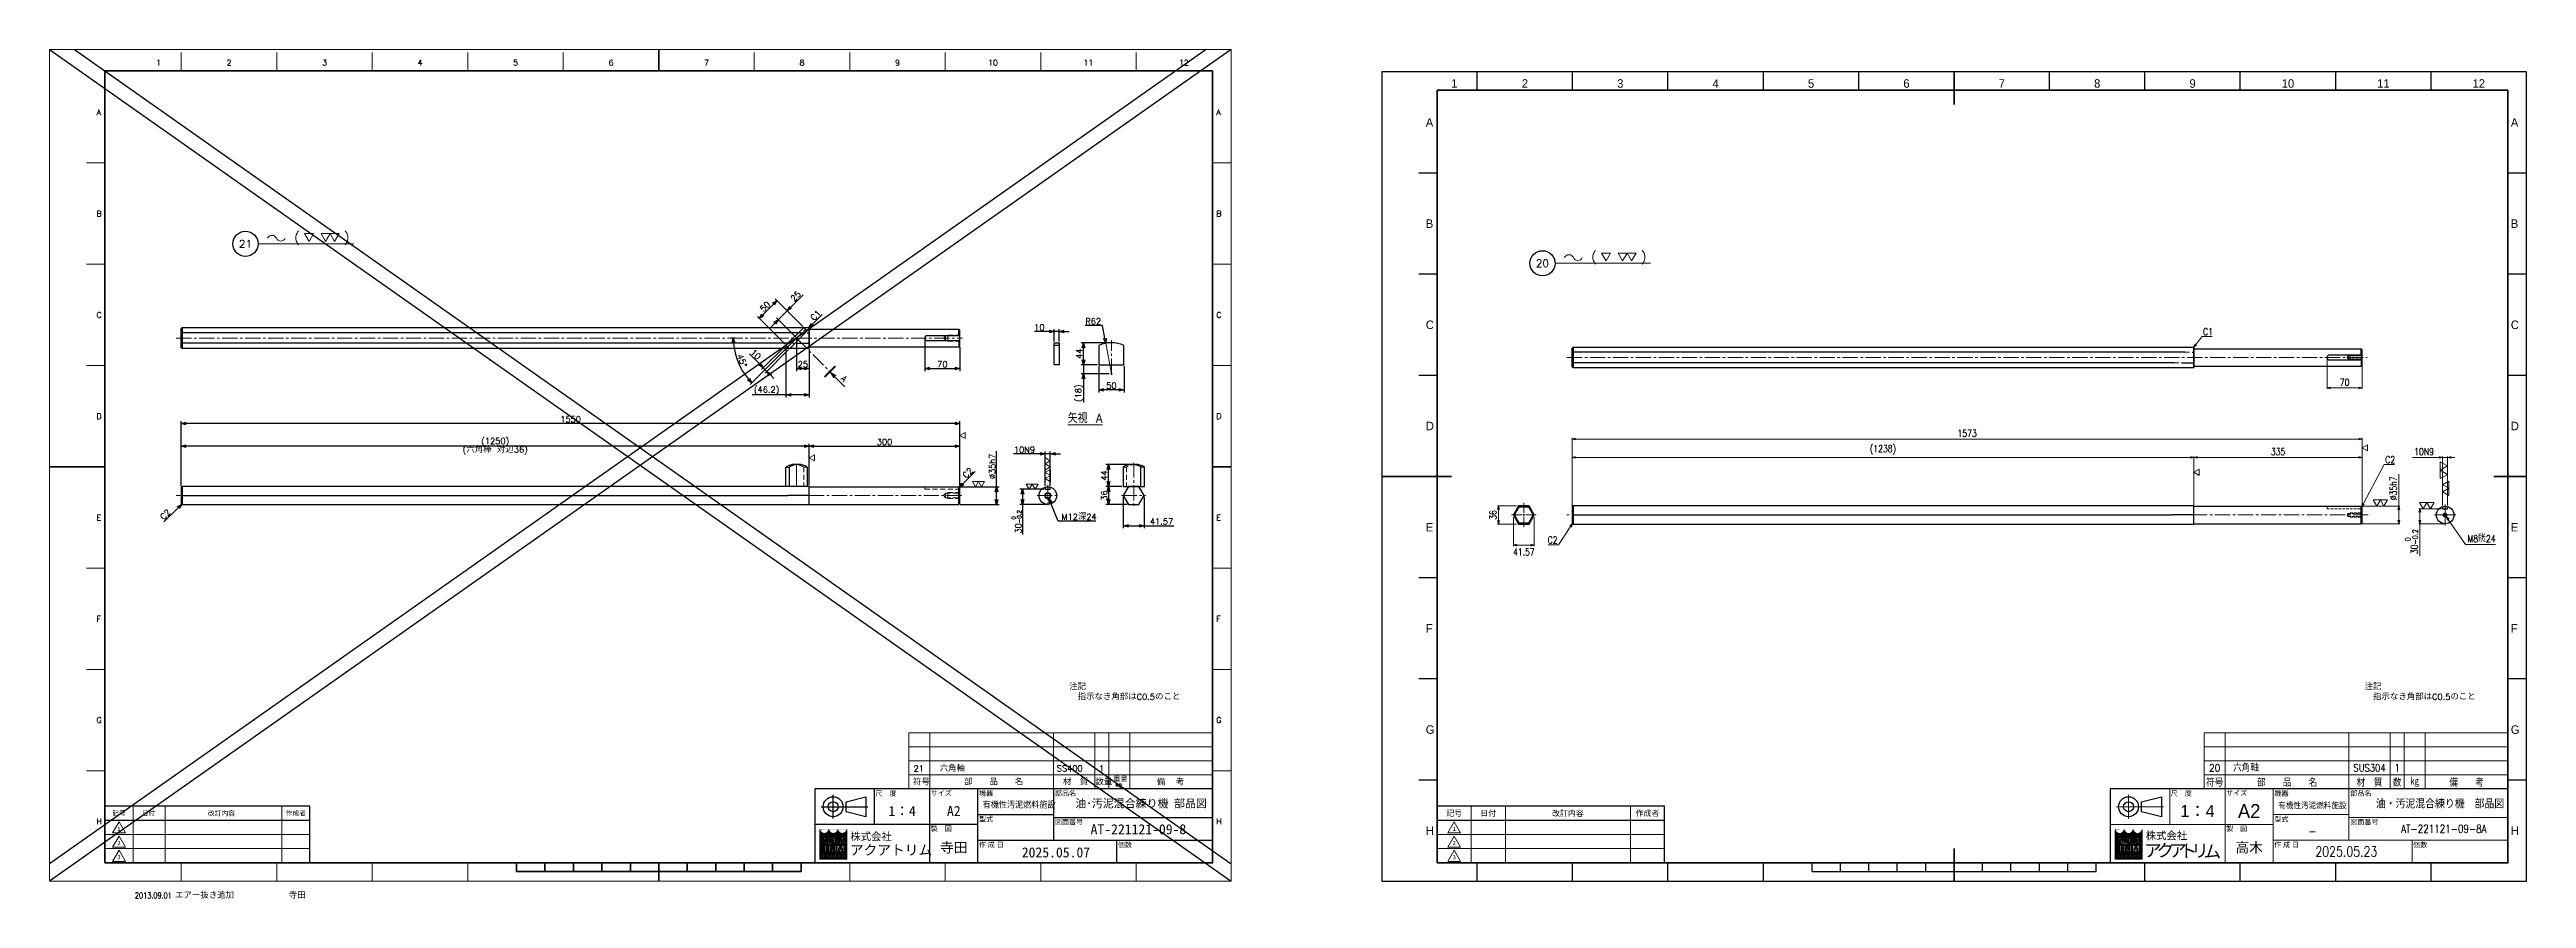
# Model space of a CAD drawing. Header units: millimetres. Extents: x 0 to 4931, y -34 to 1655.
import ezdxf
from ezdxf import colors
from ezdxf.entities.mleader import LeaderData, LeaderLine
from ezdxf.enums import TextEntityAlignment as Align
from ezdxf.math import Vec2, Vec3

# ---------------------------------------------------------------- set-up
doc = ezdxf.new("R2010")
doc.units = ezdxf.units.MM
doc.header["$LTSCALE"] = 1.6
doc.header["$PDMODE"] = 99
doc.header["$PDSIZE"] = 1
for name, pattern in [('CENTER2', [28.575, 19.05, -3.175, 3.175, -3.175]), ('HIDDEN', [9.525, 6.35, -3.175]), ('HIDDEN2', [4.7625, 3.175, -1.5875])]:
    doc.linetypes.add(name, pattern=pattern)
for name, color, linetype, lineweight in [('02_細線', 5, 'Continuous', 13), ('03_かくれ線', 6, 'HIDDEN2', 13), ('04_HIDDEN', 2, 'HIDDEN', 13), ('04_中心線', 1, 'CENTER2', 9), ('05_CENTER', 4, 'CENTER2', 13), ('07_TEXT', 3, 'Continuous', 13), ('07_寸法線', 3, 'Continuous', 9), ('08_DIM', 3, 'Continuous', 13), ('90_FRAME', 5, 'Continuous', 35), ('99_図枠', 7, 'Continuous', 40)]:
    doc.layers.add(name, color=color, linetype=linetype, lineweight=lineweight)
doc.layers.add('10_DRAFT', color=8, linetype='Continuous', lineweight=0, plot=False)
doc.layers.add('91_BLANK', color=5, linetype='Continuous', lineweight=0, plot=False)
doc.styles.add('KSS_TXT', font='txt.shx', dxfattribs={"bigfont": 'extfont2.shx'})
doc.styles.add('MS_G', font='MS Gothic.ttf')
doc.styles.get("Standard").update_dxf_attribs({"font": 'txt.shx', "bigfont": 'extfont2.shx'})
doc.styles.add('寸法用', font='simplex.shx', dxfattribs={"width": 0.8, "bigfont": '@extfont2.shx'})
doc.styles.add('表題用', font='MS PGothic.ttf')
doc.dimstyles.new('KSS_DIM', dxfattribs={"dimscale": 4, "dimtxt": 3, "dimasz": 2.5, "dimexe": 1.25, "dimexo": 0.625, "dimtad": 1, "dimdsep": 46, "dimtxsty": 'KSS_TXT', "dimblk": 'OPEN30', "dimcen": 0, "dimazin": 2, "dimtfac": 0.75, "dimtmove": 0, "dimatfit": 3, "dimldrblk": 'OPEN30', "dimfxl": 1.25, "dimtolj": 1, "dimarcsym": 0})
doc.dimstyles.new('KSS_DIM$3', dxfattribs={"dimscale": 4, "dimtxt": 3, "dimasz": 2.5, "dimexe": 1.25, "dimexo": 0.625, "dimtad": 1, "dimtih": 1, "dimtoh": 1, "dimdsep": 46, "dimtxsty": 'KSS_TXT', "dimblk": 'OPEN30', "dimcen": 0, "dimazin": 2, "dimtfac": 0.75, "dimtofl": 0, "dimtmove": 0, "dimatfit": 3, "dimldrblk": 'OPEN30', "dimfxl": 1.25, "dimtolj": 1, "dimarcsym": 0})
doc.dimstyles.new('KSS_DIM$4', dxfattribs={"dimscale": 4, "dimtxt": 3, "dimasz": 2.5, "dimexe": 1.25, "dimexo": 0.625, "dimtad": 1, "dimtih": 1, "dimtoh": 1, "dimdsep": 46, "dimtxsty": 'KSS_TXT', "dimblk": 'OPEN30', "dimcen": 0, "dimse1": 1, "dimazin": 2, "dimtfac": 0.75, "dimtofl": 0, "dimtmove": 0, "dimatfit": 3, "dimldrblk": 'OPEN30', "dimfxl": 1.25, "dimtolj": 1, "dimarcsym": 0})
doc.dimstyles.new('機械製図用', dxfattribs={"dimtxt": 3.5, "dimasz": 3.5, "dimexe": 2, "dimexo": 0, "dimgap": 1.2, "dimtad": 1, "dimdsep": 46, "dimtxsty": '寸法用', "dimblk": 'OPEN30', "dimcen": 0, "dimclrd": 256, "dimclre": 256, "dimclrt": 7, "dimazin": 2, "dimtm": 1e-09, "dimtfac": 0.75, "dimtmove": 0, "dimatfit": 3, "dimldrblk": 'OPEN30', "dimfxl": 1, "dimlwd": -1, "dimlwe": -1, "dimarcsym": 0})
doc.dimstyles.new('機械製図用$3', dxfattribs={"dimtxt": 3.5, "dimasz": 3.5, "dimexe": 2, "dimexo": 0, "dimgap": 1.2, "dimtad": 1, "dimtih": 1, "dimtoh": 1, "dimdsep": 46, "dimtxsty": '寸法用', "dimblk": 'OPEN30', "dimcen": 0, "dimsd1": 1, "dimclrd": 256, "dimclre": 256, "dimclrt": 7, "dimazin": 2, "dimtm": 1e-09, "dimtfac": 0.75, "dimtofl": 0, "dimtmove": 0, "dimatfit": 3, "dimldrblk": 'OPEN30', "dimfxl": 1, "dimlwd": -1, "dimlwe": -1, "dimarcsym": 0})

msp = doc.modelspace()

# ---------------------------------------------------------------- texts
for tag, height, style, width, p in [('符号', 14.4, 'KSS_TXT', 0.85, (4310.077, 197.691)), ('20', 14.4, '寸法用', 0.9, (4310.077, 225.688)), ('部\u3000\u3000品\u3000\u3000名', 14.4, 'KSS_TXT', 0.85, (4454.243, 197.691)), ('SUS304', 14.4, 'KSS_TXT', 0.85, (4618.296, 225.688)), ('材\u3000質', 14.4, 'KSS_TXT', 0.85, (4618.296, 197.691)), ('数', 14.4, 'KSS_TXT', 0.85, (4673.178, 197.691)), ('1', 14.4, 'KSS_TXT', 0.85, (4673.178, 225.688)), ('㎏', 14.4, 'KSS_TXT', 0.85, (4708.175, 197.691)), ('備\u3000\u3000考', 14.4, 'KSS_TXT', 0.85, (4811.538, 197.691)), ('有機性汚泥燃料施設', 12, '表題用', 0.9, (4504.58, 151.595)), ('油・汚泥混合練り機\u3000部品図', 16, '表題用', 0.9, (4758.532, 155.407)), ('-', 16, 'KSS_TXT', 0.9, (4504.547, 99.821)), ('AT-221121-09-8A', 16, '寸法用', 0.8, (4766.269, 104.493)), ('2025.05.23', 20, '寸法用', 0.8, (4572.103, 59.236))]:
    msp.add_attdef(tag, text='', height=height, dxfattribs=dict(style=style, width=width)).set_placement(p, align=Align.MIDDLE)
at = {"style": 'KSS_TXT', "width": 0.85}
msp.add_attdef('六角軸', text='', height=14.4, dxfattribs=at).set_placement((4346.61, 225.688), align=Align.MIDDLE_LEFT)
at = {"style": '表題用'}
for tag, height, p in [('1：4', 24, (4275.86, 139.85)), ('高木', 20, (4378.674, 67.721))]:
    msp.add_attdef(tag, text='', height=height, dxfattribs=at).set_placement(p, align=Align.MIDDLE)
at = {"layer": '07_TEXT', "style": 'KSS_TXT'}
for p in [(487.246, 1273.046), (3069.136, 1234.394)]:
    msp.add_text('(     )', height=18, dxfattribs=at).set_placement(p)
at = {"layer": '07_TEXT', "ltscale": 2, "insert": (2029.714, 393.173), "char_height": 12, "attachment_point": 1}
msp.add_mtext_dynamic_manual_height_columns('注記\\P\u3000指示なき角部はC0.5のこと', width=230.03691, gutter_width=15, heights=[0], dxfattribs=at)
at = {"layer": '07_寸法線', "ltscale": 2, "insert": (4608.4, 393.173), "char_height": 12, "attachment_point": 1}
msp.add_mtext_dynamic_manual_height_columns('注記\\P\u3000指示なき角部はC0.5のこと', width=230.03691, gutter_width=15, heights=[0], dxfattribs=at)
at = {"layer": '08_DIM', "style": 'KSS_TXT'}
msp.add_text('%%u矢視 A', height=18, dxfattribs=at).set_placement((2026.852, 912.176))
at = {"layer": '90_FRAME', "color": 0, "lineweight": 13, "style": 'KSS_TXT'}
for s, p in [('1', (216.91, 1620.332)), ('2', (357.392, 1620.332)), ('3', (547.482, 1620.332)), ('4', (737.573, 1620.332)), ('5', (927.664, 1620.332)), ('6', (1117.755, 1620.332)), ('7', (1307.846, 1620.332)), ('8', (1497.937, 1620.332)), ('9', (1688.028, 1620.332)), ('10', (1878.119, 1620.332)), ('11', (2068.209, 1620.332)), ('12', (2258.3, 1620.332))]:
    msp.add_text(s, height=11.36, dxfattribs=at).set_placement(p, align=Align.BOTTOM_CENTER)
for s, p in [('A', (93.599, 1530.536)), ('A', (2322.597, 1530.536)), ('B', (93.599, 1328.904)), ('B', (2322.597, 1328.904)), ('C', (93.599, 1127.272)), ('C', (2322.597, 1127.272)), ('D', (93.599, 925.64)), ('D', (2322.597, 925.64)), ('E', (93.599, 724.008)), ('E', (2322.597, 724.008)), ('F', (93.599, 522.376)), ('F', (2322.597, 522.376)), ('G', (93.599, 320.744)), ('G', (2322.597, 320.744)), ('H', (93.599, 119.111)), ('H', (2322.597, 119.111))]:
    msp.add_text(s, height=11.36, dxfattribs=at).set_placement(p, align=Align.MIDDLE_LEFT)
at = {"layer": '90_FRAME', "color": 3, "lineweight": 13}
for s, height, p in [('符号', 12, (1718.945, 191.359)), ('六角軸', 12, (1771.9, 218.531)), ('部\u3000\u3000品\u3000\u3000名', 12, (1820.674, 191.794)), ('SS400', 12, (2005.2, 218.69)), ('材\u3000質', 12, (2017.428, 191.65)), ('数量', 12, (2082.002, 191.56)), ('重量', 10, (2117.678, 198.104)), ('備  考', 12, (2204.053, 191.359)), ('kg', 8, (2122.098, 188.32)), ('エアー抜き追加', 12, (249.873, -34.168)), ('寺田', 12, (476.42, -34.168))]:
    msp.add_text(s, height=height, dxfattribs=at).set_placement(p)
for s, p in [('21', (1730.363, 224.223)), ('1', (2093.988, 224.424))]:
    msp.add_text(s, height=12, dxfattribs=at).set_placement(p, align=Align.MIDDLE_CENTER)
at = {"layer": '90_FRAME', "color": 0, "style": '表題用'}
for s, p in [('尺\u3000度', (1643.873, 174.876)), ('サイズ', (1754.187, 175.622)), ('機器', (1850.425, 175.041)), ('部品名', (2001.473, 175.041)), ('製\u3000図', (1754.187, 104.908)), ('型式', (1850.425, 123.627)), ('図面番号', (2001.473, 117.97)), ('作 成 日', (1849.735, 72.833)), ('個数', (2126.625, 72.556))]:
    msp.add_text(s, height=10, dxfattribs=at).set_placement(p, align=Align.MIDDLE_LEFT)
at = {"layer": '90_FRAME', "color": 0}
for s, height, style, p in [('A2', 20, 'MS_G', (1800.05, 139.89)), ('改訂内容', 9.6, '表題用', (342.322, 135.647))]:
    msp.add_text(s, height=height, dxfattribs=dict(at, style=style)).set_placement(p, align=Align.MIDDLE)
at = {"layer": '90_FRAME', "color": 0, "style": 'MS_G', "width": 0.9}
msp.add_text('有機性汚泥燃料施設', height=12.8, dxfattribs=at).set_placement((1857.47, 146.316))
at = {"layer": '90_FRAME', "color": 0, "style": 'MS_G'}
msp.add_text('油･汚泥混合練り機 部品図', height=16, dxfattribs=at).set_placement((2172.988, 146.89), align=Align.CENTER)
at = {"layer": '90_FRAME', "color": 0, "style": '表題用'}
for s, p in [('記号', (138.322, 135.647)), ('日付', (196.948, 135.647)), ('作成者', (490.322, 135.647))]:
    msp.add_text(s, height=9.6, dxfattribs=at).set_placement(p, align=Align.MIDDLE_CENTER)
at = {"layer": '90_FRAME', "color": 0, "lineweight": 13, "style": 'MS_G'}
for s, p in [('1', (138.322, 104.533)), ('3', (138.322, 47.962)), ('2', (138.322, 76.247))]:
    msp.add_text(s, height=8.486, dxfattribs=at).set_placement(p, align=Align.MIDDLE)
at = {"layer": '90_FRAME', "color": 4, "style": 'MS_G'}
msp.add_text('株式会社', height=15.1215, dxfattribs=at).set_placement((1635.345, 89.144), align=Align.MIDDLE_CENTER)
at = {"layer": '90_FRAME', "color": 0, "style": 'MS_G'}
for s, p in [('AT-221121-09-8', (2072.334, 93.546)), ('2025.05.07', (1935.378, 47.511))]:
    msp.add_text(s, height=20, dxfattribs=at).set_placement(p)
at = {"layer": '90_FRAME', "color": 4, "style": 'MS_G'}
msp.add_text('アクアトリム', height=20, dxfattribs=at).set_placement((1593.26, 52.212))
at = {"layer": '90_FRAME', "color": 3, "lineweight": 13, "width": 0.65}
msp.add_text('2013.09.01', height=12, dxfattribs=at).set_placement((169.907, -34.168))
at = {"layer": '90_FRAME', "color": 0, "style": 'MS_G'}
for tag, p in [('1：4', (1697.236, 139.89)), ('寺田', (1800.05, 67.762))]:
    msp.add_attdef(tag, text='', height=20, dxfattribs=at).set_placement(p, align=Align.MIDDLE)
at = {"layer": '99_図枠', "lineweight": 13, "style": '表題用'}
for s, height, p in [('1', 16.971, (2796.586, 1574.349)), ('2', 16.971, (2936.913, 1574.349)), ('3', 16.971, (3126.795, 1574.349)), ('4', 16.971, (3316.677, 1574.349)), ('5', 16.971, (3506.559, 1574.349)), ('6', 16.971, (3696.441, 1574.349)), ('7', 16.971, (3886.323, 1574.349)), ('8', 16.971, (4076.205, 1574.349)), ('9', 16.971, (4266.087, 1574.349)), ('10', 16.9714, (4455.969, 1574.349)), ('11', 16.9714, (4645.851, 1574.349)), ('12', 16.9714, (4835.733, 1574.349))]:
    msp.add_text(s, height=height, dxfattribs=at).set_placement(p, align=Align.BOTTOM_CENTER)
for s, p in [('A', (2739.663, 1510.415)), ('A', (4899.56, 1510.415)), ('B', (2739.663, 1309.004)), ('B', (4899.56, 1309.004)), ('C', (2739.663, 1107.594)), ('C', (4899.56, 1107.594)), ('D', (2739.663, 906.183)), ('D', (4899.56, 906.183)), ('E', (2739.663, 704.773)), ('E', (4899.56, 704.773)), ('F', (2739.663, 503.362)), ('F', (4899.56, 503.362)), ('G', (2739.663, 301.951)), ('G', (4899.56, 301.951)), ('H', (2739.663, 100.541)), ('H', (4899.56, 100.541))]:
    msp.add_text(s, height=16.971, dxfattribs=at).set_placement(p, align=Align.MIDDLE_LEFT)
at = {"layer": '99_図枠', "style": '表題用'}
for s, p in [('尺\u3000度', (4222.497, 174.836)), ('サイズ', (4332.811, 175.582)), ('機器', (4429.05, 175.001)), ('部品名', (4580.098, 175.001)), ('製\u3000図', (4332.811, 104.867)), ('型式', (4429.05, 123.587)), ('図面番号', (4580.098, 117.93)), ('作 成 日', (4428.36, 72.792)), ('個数', (4705.249, 72.516))]:
    msp.add_text(s, height=10, dxfattribs=at).set_placement(p, align=Align.MIDDLE_LEFT)
for s, height, p in [('A2', 28, (4378.674, 139.85)), ('改訂内容', 11.3143, (3022.52, 135.607))]:
    msp.add_text(s, height=height, dxfattribs=at).set_placement(p, align=Align.MIDDLE)
for s, p in [('記号', (2796.234, 135.607)), ('日付', (2864.12, 135.607)), ('作成者', (3180.92, 135.607))]:
    msp.add_text(s, height=11.3143, dxfattribs=at).set_placement(p, align=Align.MIDDLE_CENTER)
at = {"layer": '99_図枠', "lineweight": 13, "style": 'MS_G'}
for s, p in [('1', (2796.234, 104.493)), ('3', (2796.234, 47.921)), ('2', (2796.234, 76.207))]:
    msp.add_text(s, height=8.486, dxfattribs=at).set_placement(p, align=Align.MIDDLE)
at = {"layer": '99_図枠', "lineweight": 5, "style": 'MS_G'}
for s, height, p in [('株式会社', 15.1215, (4213.97, 90.906)), ('ア', 25.539, (4186.989, 61.458)), ('ク', 25.539, (4211.604, 61.458)), ('ア', 25.539, (4236.91, 61.458)), ('ト', 25.539, (4257.985, 60.383)), ('リ', 25.539, (4280.83, 60.921)), ('ム', 25.539, (4305.443, 59.309))]:
    msp.add_text(s, height=height, dxfattribs=at).set_placement(p, align=Align.MIDDLE_CENTER)

# ---------------------------------------------------------------- blocks, each defined once
blk = doc.blocks.new('AM_BALLOON1')
at = {"transparency": 16777216}
blk.add_circle((0, 0), 5, dxfattribs=at)
blk.add_attdef('B_NUMBER', text='', height=3, dxfattribs=at).set_placement((0, 0), align=Align.MIDDLE_CENTER)
blk = doc.blocks.new('_OPEN')
at = {"color": 0, "linetype": 'ByBlock'}
for p, q in [((-1, 0.17), (0, 0)), ((0, 0), (-1, -0.17)), ((0, 0), (-1, 0))]:
    blk.add_line(p, q, dxfattribs=at)
blk = doc.blocks.new('p1ba05')
for centre, start, end in [((-2.95, 0.29), 24.22764, 155.57578), ((0, 1.62), 204.22764, 335.57578)]:
    blk.add_arc(centre, 1.62, start, end)
blk = doc.blocks.new('p1ba01')
for p, q in [((0, 0), (-1.5, 2.6)), ((-1.5, 2.6), (1.5, 2.6)), ((1.5, 2.6), (0, 0))]:
    blk.add_line(p, q)
blk = doc.blocks.new('p1ba02')
for p, q in [((-1.5, 2.6), (1.5, 2.6)), ((0, 0), (-1.5, 2.6)), ((1.5, 2.6), (0, 0)), ((3, 0), (1.5, 2.6)), ((1.5, 2.6), (4.5, 2.6)), ((4.5, 2.6), (3, 0))]:
    blk.add_line(p, q)
blk = doc.blocks.new('_Open30')
at = {"color": 0, "linetype": 'ByBlock', "lineweight": -2}
for p, q in [((-1, 0.27), (0, 0)), ((0, 0), (-1, -0.27)), ((0, 0), (-1, 0))]:
    blk.add_line(p, q, dxfattribs=at)
blk = doc.blocks.new('*D142')
at = {"layer": '08_DIM', "color": 0, "lineweight": -2, "transparency": 16777216}
for p, q in [((1419.8, 1127.4), (1441, 1148.6)), ((1499.6, 1104.2), (1444.6, 1159.2)), ((1464.2, 1068.9), (1409.2, 1123.9))]:
    blk.add_line(p, q, dxfattribs=at)
at = {"layer": 'Defpoints', "color": 0, "transparency": 16777216}
for p in [(1448.1, 1155.7), (1501.4, 1102.5), (1466, 1067.1)]:
    blk.add_point(p, dxfattribs=at)
at = {"layer": '08_DIM', "color": 0, "lineweight": -2, "transparency": 16777216, "xscale": 10, "yscale": 10, "zscale": 10}
for p, rotation in [((1448.1, 1155.7), 44.99999999999954), ((1412.8, 1120.3), 224.9999999999996)]:
    blk.add_blockref('_Open30', p, dxfattribs=dict(at, rotation=rotation))
at = {"layer": '08_DIM', "color": 0, "transparency": 16777216, "insert": (1424.4, 1144), "char_height": 12, "attachment_point": 5, "rotation": 45, "style": 'KSS_TXT'}
blk.add_mtext('\\A1;50', dxfattribs=at)
blk = doc.blocks.new('*D143')
at = {"layer": '08_DIM', "color": 0, "lineweight": -2, "transparency": 16777216}
for p, q in [((1450.6, 1117.8), (1468.3, 1135.5)), ((1499.6, 1104.2), (1464.8, 1139)), ((1475.4, 1142.6), (1500.1, 1167.3)), ((1443.6, 1110.8), (1436.5, 1103.7)), ((1485.4, 1083), (1447.1, 1121.4))]:
    blk.add_line(p, q, dxfattribs=at)
at = {"layer": 'Defpoints', "color": 0, "transparency": 16777216}
for p in [(1468.3, 1135.5), (1501.4, 1102.5), (1487.2, 1081.3)]:
    blk.add_point(p, dxfattribs=at)
at = {"layer": '08_DIM', "color": 0, "lineweight": -2, "transparency": 16777216, "xscale": 10, "yscale": 10, "zscale": 10}
for p, rotation in [((1468.3, 1135.5), 224.9999999999996), ((1450.6, 1117.8), 44.99999999999952)]:
    blk.add_blockref('_Open30', p, dxfattribs=dict(at, rotation=rotation))
at = {"layer": '08_DIM', "color": 0, "transparency": 16777216, "insert": (1485.3, 1164.5), "char_height": 12, "attachment_point": 5, "rotation": 45, "style": 'KSS_TXT'}
blk.add_mtext('\\A1;25', dxfattribs=at)
blk = doc.blocks.new('*D144')
at = {"layer": '08_DIM', "color": 0, "lineweight": -2, "transparency": 16777216}
for p, q in [((1487.2, 1078.8), (1487.2, 1015.5)), ((1512.2, 1059), (1512.2, 1015.5)), ((1497.2, 1020.5), (1502.2, 1020.5))]:
    blk.add_line(p, q, dxfattribs=at)
at = {"layer": 'Defpoints', "color": 0, "transparency": 16777216}
for p in [(1487.2, 1081.3), (1512.2, 1061.5), (1512.2, 1020.5)]:
    blk.add_point(p, dxfattribs=at)
at = {"layer": '08_DIM', "color": 0, "lineweight": -2, "transparency": 16777216, "xscale": 10, "yscale": 10, "zscale": 10, "rotation": 180}
blk.add_blockref('_Open30', (1487.2, 1020.5), dxfattribs=at)
at = {"layer": '08_DIM', "color": 0, "lineweight": -2, "transparency": 16777216, "xscale": 10, "yscale": 10, "zscale": 10}
blk.add_blockref('_Open30', (1512.2, 1020.5), dxfattribs=at)
at = {"layer": '08_DIM', "color": 0, "transparency": 16777216, "insert": (1499.7, 1029), "char_height": 12, "attachment_point": 5, "style": 'KSS_TXT'}
blk.add_mtext('\\A1;25', dxfattribs=at)
blk = doc.blocks.new('*D145')
at = {"layer": '08_DIM', "color": 0, "lineweight": -2, "transparency": 16777216}
for p, q in [((1364.4, 1081.3), (1356.1, 1081.3)), ((1466.9, 1060.9), (1394.5, 988.6))]:
    blk.add_line(p, q, dxfattribs=at)
blk.add_arc((1487.2, 1081.3), 126.1, 184.5453, 220.4547, dxfattribs=at)
at = {"layer": 'Defpoints', "color": 0, "transparency": 16777216}
for p in [(1505.8, 1099.8), (1365.4, 1048.6), (1366.9, 1081.3), (1468.6, 1062.7), (1487.2, 1081.3)]:
    blk.add_point(p, dxfattribs=at)
at = {"layer": '08_DIM', "color": 0, "lineweight": -2, "transparency": 16777216, "xscale": 10, "yscale": 10, "zscale": 10}
for p, rotation in [((1361.1, 1081.3), 92.27262778503167), ((1398.1, 992.1), 312.727372214964)]:
    blk.add_blockref('_Open30', p, dxfattribs=dict(at, rotation=rotation))
at = {"layer": '08_DIM', "color": 0, "transparency": 16777216, "insert": (1378.6, 1036.3), "char_height": 12, "attachment_point": 5, "rotation": 292.5, "style": 'KSS_TXT'}
blk.add_mtext('\\A1;45°', dxfattribs=at)
blk = doc.blocks.new('*D146')
at = {"layer": '08_DIM', "color": 0, "lineweight": -2, "transparency": 16777216}
for p, q in [((1885.2, 785.2), (1885.2, 856.2)), ((1812.7, 785.2), (1890.2, 785.2)), ((1812.7, 750.2), (1890.2, 750.2)), ((1885.2, 760.2), (1885.2, 775.2))]:
    blk.add_line(p, q, dxfattribs=at)
at = {"layer": 'Defpoints', "color": 0, "transparency": 16777216}
for p in [(1810.2, 785.2), (1810.2, 750.2), (1885.2, 785.2)]:
    blk.add_point(p, dxfattribs=at)
at = {"layer": '08_DIM', "color": 0, "lineweight": -2, "transparency": 16777216, "xscale": 10, "yscale": 10, "zscale": 10}
for p, rotation in [((1885.2, 785.2), 90), ((1885.2, 750.2), 270)]:
    blk.add_blockref('_Open30', p, dxfattribs=dict(at, rotation=rotation))
at = {"layer": '08_DIM', "color": 0, "transparency": 16777216, "insert": (1876.7, 825.7), "char_height": 12, "attachment_point": 5, "rotation": 90, "style": 'KSS_TXT'}
blk.add_mtext('\\A1;%%C35h7', dxfattribs=at)
blk = doc.blocks.new('*D147')
at = {"layer": '08_DIM', "color": 0, "lineweight": -2, "transparency": 16777216}
for p, q in [((1512.2, 788.2), (1512.2, 870.8)), ((1522.2, 865.8), (1802.2, 865.8)), ((1812.2, 785.7), (1812.2, 870.8))]:
    blk.add_line(p, q, dxfattribs=at)
at = {"layer": 'Defpoints', "color": 0, "transparency": 16777216}
for p in [(1812.2, 865.8), (1512.2, 785.7), (1812.2, 783.2)]:
    blk.add_point(p, dxfattribs=at)
at = {"layer": '08_DIM', "color": 0, "lineweight": -2, "transparency": 16777216, "xscale": 10, "yscale": 10, "zscale": 10, "rotation": 180}
blk.add_blockref('_Open30', (1512.2, 865.8), dxfattribs=at)
at = {"layer": '08_DIM', "color": 0, "lineweight": -2, "transparency": 16777216, "xscale": 10, "yscale": 10, "zscale": 10}
blk.add_blockref('_Open30', (1812.2, 865.8), dxfattribs=at)
at = {"layer": '08_DIM', "color": 0, "transparency": 16777216, "insert": (1662.2, 874.3), "char_height": 12, "attachment_point": 5, "style": 'KSS_TXT'}
blk.add_mtext('\\A1;300', dxfattribs=at)
blk = doc.blocks.new('*D148')
at = {"layer": '08_DIM', "color": 0, "lineweight": -2, "transparency": 16777216}
for p, q in [((262.2, 786.2), (262.2, 870.8)), ((1502.2, 865.8), (272.2, 865.8)), ((1512.2, 788.2), (1512.2, 870.8))]:
    blk.add_line(p, q, dxfattribs=at)
at = {"layer": 'Defpoints', "color": 0, "transparency": 16777216}
for p in [(262.2, 865.8), (262.2, 783.7), (1512.2, 785.7)]:
    blk.add_point(p, dxfattribs=at)
at = {"layer": '08_DIM', "color": 0, "lineweight": -2, "transparency": 16777216, "xscale": 10, "yscale": 10, "zscale": 10, "rotation": 180}
blk.add_blockref('_Open30', (262.2, 865.8), dxfattribs=at)
at = {"layer": '08_DIM', "color": 0, "lineweight": -2, "transparency": 16777216, "xscale": 10, "yscale": 10, "zscale": 10}
blk.add_blockref('_Open30', (1512.2, 865.8), dxfattribs=at)
at = {"layer": '08_DIM', "color": 0, "transparency": 16777216, "char_height": 12, "attachment_point": 5, "style": 'KSS_TXT'}
for s, insert in [('\\A1;(六角棒 対辺36)', (887.2, 857.3)), ('\\A1;(1250)', (887.2, 874.3))]:
    blk.add_mtext(s, dxfattribs=dict(at, insert=insert))
blk = doc.blocks.new('*D149')
at = {"layer": '08_DIM', "color": 0, "lineweight": -2, "transparency": 16777216}
for p, q in [((262.2, 786.2), (262.2, 916)), ((1802.2, 911), (272.2, 911)), ((1812.2, 785.7), (1812.2, 916))]:
    blk.add_line(p, q, dxfattribs=at)
at = {"layer": 'Defpoints', "color": 0, "transparency": 16777216}
for p in [(262.2, 911), (262.2, 783.7), (1812.2, 783.2)]:
    blk.add_point(p, dxfattribs=at)
at = {"layer": '08_DIM', "color": 0, "lineweight": -2, "transparency": 16777216, "xscale": 10, "yscale": 10, "zscale": 10, "rotation": 180}
blk.add_blockref('_Open30', (262.2, 911), dxfattribs=at)
at = {"layer": '08_DIM', "color": 0, "lineweight": -2, "transparency": 16777216, "xscale": 10, "yscale": 10, "zscale": 10}
blk.add_blockref('_Open30', (1812.2, 911), dxfattribs=at)
at = {"layer": '08_DIM', "color": 0, "transparency": 16777216, "insert": (1037.2, 919.5), "char_height": 12, "attachment_point": 5, "style": 'KSS_TXT'}
blk.add_mtext('\\A1;1550', dxfattribs=at)
blk = doc.blocks.new('*D150')
at = {"layer": '08_DIM', "color": 0, "lineweight": -2, "transparency": 16777216}
blk.add_line((1818.3, 791.3), (1842.7, 815.6), dxfattribs=at)
at = {"layer": 'Defpoints', "color": 0, "transparency": 16777216}
for p in [(1856.4, 829.4), (1856.4, 829.4), (1811.2, 784.2)]:
    blk.add_point(p, dxfattribs=at)
at = {"layer": '08_DIM', "color": 0, "lineweight": -2, "transparency": 16777216, "xscale": 10, "yscale": 10, "zscale": 10, "rotation": 225}
blk.add_blockref('_Open30', (1811.2, 784.2), dxfattribs=at)
at = {"layer": '08_DIM', "color": 0, "transparency": 16777216, "insert": (1827.8, 812.8), "char_height": 12, "attachment_point": 5, "rotation": 45, "style": 'KSS_TXT'}
blk.add_mtext('\\A1;C2', dxfattribs=at)
blk = doc.blocks.new('*D151')
at = {"layer": '08_DIM', "color": 0, "lineweight": -2, "transparency": 16777216}
blk.add_line((256.1, 743.6), (227.7, 715.2), dxfattribs=at)
at = {"layer": 'Defpoints', "color": 0, "transparency": 16777216}
for p in [(263.2, 750.7), (209.9, 697.4), (209.9, 697.4)]:
    blk.add_point(p, dxfattribs=at)
at = {"layer": '08_DIM', "color": 0, "lineweight": -2, "transparency": 16777216, "xscale": 10, "yscale": 10, "zscale": 10, "rotation": 44.99999999999979}
blk.add_blockref('_Open30', (263.2, 750.7), dxfattribs=at)
at = {"layer": '08_DIM', "color": 0, "transparency": 16777216, "insert": (230.5, 730), "char_height": 12, "attachment_point": 5, "rotation": 45, "style": 'KSS_TXT'}
blk.add_mtext('\\A1;C2', dxfattribs=at)
blk = doc.blocks.new('*D152')
at = {"layer": '08_DIM', "color": 0, "lineweight": -2, "transparency": 16777216}
for p, q in [((2096.1, 1106), (2061.6, 1106)), ((2100.8, 1080.8), (2096.1, 1106))]:
    blk.add_line(p, q, dxfattribs=at)
at = {"layer": 'Defpoints', "color": 0, "transparency": 16777216}
for p in [(2102.6, 1071), (2113.9, 1010)]:
    blk.add_point(p, dxfattribs=at)
at = {"layer": '08_DIM', "color": 0, "lineweight": -2, "transparency": 16777216, "xscale": 10, "yscale": 10, "zscale": 10, "rotation": 280.4755965119956}
blk.add_blockref('_Open30', (2102.6, 1071), dxfattribs=at)
at = {"layer": '08_DIM', "color": 0, "transparency": 16777216, "insert": (2077.6, 1114.5), "char_height": 12, "attachment_point": 5, "style": 'KSS_TXT'}
blk.add_mtext('\\A1;R62', dxfattribs=at)
blk = doc.blocks.new('*D153')
at = {"layer": '08_DIM', "color": 0, "lineweight": -2, "transparency": 16777216}
for p, q in [((2088.9, 1025.5), (2088.9, 973)), ((2138.9, 1025.5), (2138.9, 973)), ((2128.9, 978), (2098.9, 978))]:
    blk.add_line(p, q, dxfattribs=at)
at = {"layer": 'Defpoints', "color": 0, "transparency": 16777216}
for p in [(2088.9, 1028), (2138.9, 1028), (2088.9, 978)]:
    blk.add_point(p, dxfattribs=at)
at = {"layer": '08_DIM', "color": 0, "lineweight": -2, "transparency": 16777216, "xscale": 10, "yscale": 10, "zscale": 10, "rotation": 180}
blk.add_blockref('_Open30', (2088.9, 978), dxfattribs=at)
at = {"layer": '08_DIM', "color": 0, "lineweight": -2, "transparency": 16777216, "xscale": 10, "yscale": 10, "zscale": 10}
blk.add_blockref('_Open30', (2138.9, 978), dxfattribs=at)
at = {"layer": '08_DIM', "color": 0, "transparency": 16777216, "insert": (2113.9, 986.5), "char_height": 12, "attachment_point": 5, "style": 'KSS_TXT'}
blk.add_mtext('\\A1;50', dxfattribs=at)
blk = doc.blocks.new('*D154')
at = {"layer": '08_DIM', "color": 0, "lineweight": -2, "transparency": 16777216}
for p, q in [((2111.4, 1072), (2053.3, 1072)), ((2058.3, 1038), (2058.3, 1062)), ((2086.4, 1028), (2053.3, 1028))]:
    blk.add_line(p, q, dxfattribs=at)
at = {"layer": 'Defpoints', "color": 0, "transparency": 16777216}
for p in [(2058.3, 1072), (2113.9, 1072), (2088.9, 1028)]:
    blk.add_point(p, dxfattribs=at)
at = {"layer": '08_DIM', "color": 0, "lineweight": -2, "transparency": 16777216, "xscale": 10, "yscale": 10, "zscale": 10}
for p, rotation in [((2058.3, 1072), 90), ((2058.3, 1028), 270)]:
    blk.add_blockref('_Open30', p, dxfattribs=dict(at, rotation=rotation))
at = {"layer": '08_DIM', "color": 0, "transparency": 16777216, "insert": (2049.8, 1050), "char_height": 12, "attachment_point": 5, "rotation": 90, "style": 'KSS_TXT'}
blk.add_mtext('\\A1;44', dxfattribs=at)
blk = doc.blocks.new('*D155')
at = {"layer": '08_DIM', "color": 0, "lineweight": -2, "transparency": 16777216}
for p, q in [((2058.3, 1038), (2058.3, 1048)), ((2086.4, 1028), (2053.3, 1028)), ((2109.2, 1010), (2053.3, 1010)), ((2058.3, 1028), (2058.3, 1010)), ((2058.3, 1000), (2058.3, 953))]:
    blk.add_line(p, q, dxfattribs=at)
at = {"layer": 'Defpoints', "color": 0, "transparency": 16777216}
for p in [(2058.3, 1010), (2088.9, 1028), (2111.7, 1010)]:
    blk.add_point(p, dxfattribs=at)
at = {"layer": '08_DIM', "color": 0, "lineweight": -2, "transparency": 16777216, "xscale": 10, "yscale": 10, "zscale": 10}
for p, rotation in [((2058.3, 1028), 270), ((2058.3, 1010), 90)]:
    blk.add_blockref('_Open30', p, dxfattribs=dict(at, rotation=rotation))
at = {"layer": '08_DIM', "color": 0, "transparency": 16777216, "insert": (2049.8, 971.5), "char_height": 12, "attachment_point": 5, "rotation": 90, "style": 'KSS_TXT'}
blk.add_mtext('\\A1;(18)', dxfattribs=at)
blk = doc.blocks.new('*D156')
at = {"layer": '08_DIM', "color": 0, "lineweight": -2, "transparency": 16777216}
for p, q in [((1989.8, 1094), (1960.8, 1094)), ((1999.8, 1074.5), (1999.8, 1099)), ((2009.8, 1094), (1999.8, 1094)), ((2009.8, 1074.5), (2009.8, 1099)), ((2019.8, 1094), (2029.8, 1094))]:
    blk.add_line(p, q, dxfattribs=at)
at = {"layer": 'Defpoints', "color": 0, "transparency": 16777216}
for p in [(1999.8, 1094), (1999.8, 1072), (2009.8, 1072)]:
    blk.add_point(p, dxfattribs=at)
at = {"layer": '08_DIM', "color": 0, "lineweight": -2, "transparency": 16777216, "xscale": 10, "yscale": 10, "zscale": 10}
blk.add_blockref('_Open30', (1999.8, 1094), dxfattribs=at)
at = {"layer": '08_DIM', "color": 0, "lineweight": -2, "transparency": 16777216, "xscale": 10, "yscale": 10, "zscale": 10, "rotation": 180}
blk.add_blockref('_Open30', (2009.8, 1094), dxfattribs=at)
at = {"layer": '08_DIM', "color": 0, "transparency": 16777216, "insert": (1970.3, 1102.5), "char_height": 12, "attachment_point": 5, "style": 'KSS_TXT'}
blk.add_mtext('\\A1;10', dxfattribs=at)
blk = doc.blocks.new('*D157')
at = {"layer": '08_DIM', "color": 0, "lineweight": -2, "transparency": 16777216}
for p, q in [((1972.2, 850.5), (1919.2, 850.5)), ((1982.2, 787), (1982.2, 855.5)), ((1992.2, 850.5), (1982.2, 850.5)), ((1992.2, 787), (1992.2, 855.5)), ((2002.2, 850.5), (2012.2, 850.5))]:
    blk.add_line(p, q, dxfattribs=at)
at = {"layer": 'Defpoints', "color": 0, "transparency": 16777216}
for p in [(1982.2, 850.5), (1982.2, 784.5), (1992.2, 784.5)]:
    blk.add_point(p, dxfattribs=at)
at = {"layer": '08_DIM', "color": 0, "lineweight": -2, "transparency": 16777216, "xscale": 10, "yscale": 10, "zscale": 10}
blk.add_blockref('_Open30', (1982.2, 850.5), dxfattribs=at)
at = {"layer": '08_DIM', "color": 0, "lineweight": -2, "transparency": 16777216, "xscale": 10, "yscale": 10, "zscale": 10, "rotation": 180}
blk.add_blockref('_Open30', (1992.2, 850.5), dxfattribs=at)
at = {"layer": '08_DIM', "color": 0, "transparency": 16777216, "insert": (1940.7, 859), "char_height": 12, "attachment_point": 5, "style": 'KSS_TXT'}
blk.add_mtext('\\A1;10N9', dxfattribs=at)
blk = doc.blocks.new('*D158')
at = {"layer": '08_DIM', "color": 0, "lineweight": -2, "transparency": 16777216}
for p, q in [((1979.7, 780.2), (1931.7, 780.2)), ((1984.7, 750.2), (1931.7, 750.2)), ((1936.7, 770.2), (1936.7, 760.2)), ((1936.7, 750.2), (1936.7, 690.5))]:
    blk.add_line(p, q, dxfattribs=at)
at = {"layer": 'Defpoints', "color": 0, "transparency": 16777216}
for p in [(1936.7, 750.2), (1982.2, 780.2), (1987.2, 750.2)]:
    blk.add_point(p, dxfattribs=at)
at = {"layer": '08_DIM', "color": 0, "lineweight": -2, "transparency": 16777216, "xscale": 10, "yscale": 10, "zscale": 10}
for p, rotation in [((1936.7, 780.2), 90), ((1936.7, 750.2), 270)]:
    blk.add_blockref('_Open30', p, dxfattribs=dict(at, rotation=rotation))
at = {"layer": '08_DIM', "color": 0, "transparency": 16777216, "insert": (1924.9, 715.4), "char_height": 12, "attachment_point": 5, "rotation": 90, "style": 'KSS_TXT'}
blk.add_mtext('30{\\H8.000000;\\S 0^ -0.2;}', dxfattribs=at)
blk = doc.blocks.new('*D159')
at = {"layer": '08_DIM', "color": 0, "lineweight": -2, "transparency": 16777216}
for p, q in [((2007.7, 716.9), (1993.2, 752.8)), ((2082.6, 716.9), (2007.7, 716.9))]:
    blk.add_line(p, q, dxfattribs=at)
at = {"layer": 'Defpoints', "color": 0, "transparency": 16777216}
for p in [(1984.9, 773.2), (1989.4, 762.1)]:
    blk.add_point(p, dxfattribs=at)
at = {"layer": '08_DIM', "color": 0, "lineweight": -2, "transparency": 16777216, "xscale": 10, "yscale": 10, "zscale": 10, "rotation": 111.9940550570426}
blk.add_blockref('_Open30', (1989.4, 762.1), dxfattribs=at)
at = {"layer": '08_DIM', "color": 0, "transparency": 16777216, "insert": (2049.4, 725.4), "char_height": 12, "attachment_point": 5, "style": 'KSS_TXT'}
blk.add_mtext('\\A1;M12深24', dxfattribs=at)
blk = doc.blocks.new('*D160')
at = {"layer": '08_DIM', "color": 0, "lineweight": -2, "transparency": 16777216}
for p, q in [((1742.2, 1078.8), (1742.2, 1015.5)), ((1812.2, 1063.3), (1812.2, 1015.5)), ((1752.2, 1020.5), (1802.2, 1020.5))]:
    blk.add_line(p, q, dxfattribs=at)
at = {"layer": 'Defpoints', "color": 0, "transparency": 16777216}
for p in [(1742.2, 1081.3), (1812.2, 1065.8), (1812.2, 1020.5)]:
    blk.add_point(p, dxfattribs=at)
at = {"layer": '08_DIM', "color": 0, "lineweight": -2, "transparency": 16777216, "xscale": 10, "yscale": 10, "zscale": 10, "rotation": 180}
blk.add_blockref('_Open30', (1742.2, 1020.5), dxfattribs=at)
at = {"layer": '08_DIM', "color": 0, "lineweight": -2, "transparency": 16777216, "xscale": 10, "yscale": 10, "zscale": 10}
blk.add_blockref('_Open30', (1812.2, 1020.5), dxfattribs=at)
at = {"layer": '08_DIM', "color": 0, "transparency": 16777216, "insert": (1777.2, 1029), "char_height": 12, "attachment_point": 5, "style": 'KSS_TXT'}
blk.add_mtext('\\A1;70', dxfattribs=at)
blk = doc.blocks.new('seca08')
for q in [(-0.8, 3.5), (0, 10.6), (0.8, 3.5)]:
    blk.add_line((0, 0.5), q)
blk.add_solid([(-3.8, -0.5), (3.8, -0.5), (-3.8, 0.5), (3.8, 0.5)])
blk.add_attdef('A', text='', height=3, rotation=90).set_placement((-2.5, 7.4), align=Align.MIDDLE)
blk = doc.blocks.new('*D162')
at = {"layer": '08_DIM', "color": 0, "lineweight": -2, "transparency": 16777216}
for p, q in [((2134.6, 785.7), (2102.9, 785.7)), ((2145.4, 749.7), (2102.9, 749.7)), ((2107.9, 775.7), (2107.9, 759.7))]:
    blk.add_line(p, q, dxfattribs=at)
at = {"layer": 'Defpoints', "color": 0, "transparency": 16777216}
for p in [(2107.9, 749.7), (2137.1, 785.7), (2147.9, 749.7)]:
    blk.add_point(p, dxfattribs=at)
at = {"layer": '08_DIM', "color": 0, "lineweight": -2, "transparency": 16777216, "xscale": 10, "yscale": 10, "zscale": 10}
for p, rotation in [((2107.9, 785.7), 90), ((2107.9, 749.7), 270)]:
    blk.add_blockref('_Open30', p, dxfattribs=dict(at, rotation=rotation))
at = {"layer": '08_DIM', "color": 0, "transparency": 16777216, "insert": (2099.4, 767.7), "char_height": 12, "attachment_point": 5, "rotation": 90, "style": 'KSS_TXT'}
blk.add_mtext('\\A1;36', dxfattribs=at)
blk = doc.blocks.new('*D163')
at = {"layer": '08_DIM', "color": 0, "lineweight": -2, "transparency": 16777216}
for p, q in [((2152.2, 829.7), (2102.9, 829.7)), ((2107.9, 795.7), (2107.9, 819.7)), ((2134.6, 785.7), (2102.9, 785.7))]:
    blk.add_line(p, q, dxfattribs=at)
at = {"layer": 'Defpoints', "color": 0, "transparency": 16777216}
for p in [(2107.9, 829.7), (2154.7, 829.7), (2137.1, 785.7)]:
    blk.add_point(p, dxfattribs=at)
at = {"layer": '08_DIM', "color": 0, "lineweight": -2, "transparency": 16777216, "xscale": 10, "yscale": 10, "zscale": 10}
for p, rotation in [((2107.9, 829.7), 90), ((2107.9, 785.7), 270)]:
    blk.add_blockref('_Open30', p, dxfattribs=dict(at, rotation=rotation))
at = {"layer": '08_DIM', "color": 0, "transparency": 16777216, "insert": (2099.4, 807.7), "char_height": 12, "attachment_point": 5, "rotation": 90, "style": 'KSS_TXT'}
blk.add_mtext('\\A1;44', dxfattribs=at)
blk = doc.blocks.new('*D164')
at = {"layer": '08_DIM', "color": 0, "lineweight": -2, "transparency": 16777216}
for p, q in [((2137.5, 765.2), (2137.5, 702.7)), ((2179.1, 765.2), (2179.1, 702.7)), ((2147.5, 707.7), (2169.1, 707.7)), ((2179.1, 707.7), (2238.1, 707.7))]:
    blk.add_line(p, q, dxfattribs=at)
at = {"layer": 'Defpoints', "color": 0, "transparency": 16777216}
for p in [(2137.5, 767.7), (2179.1, 767.7), (2179.1, 707.7)]:
    blk.add_point(p, dxfattribs=at)
at = {"layer": '08_DIM', "color": 0, "lineweight": -2, "transparency": 16777216, "xscale": 10, "yscale": 10, "zscale": 10, "rotation": 180}
blk.add_blockref('_Open30', (2137.5, 707.7), dxfattribs=at)
at = {"layer": '08_DIM', "color": 0, "lineweight": -2, "transparency": 16777216, "xscale": 10, "yscale": 10, "zscale": 10}
blk.add_blockref('_Open30', (2179.1, 707.7), dxfattribs=at)
at = {"layer": '08_DIM', "color": 0, "transparency": 16777216, "insert": (2213.6, 716.2), "char_height": 12, "attachment_point": 5, "style": 'KSS_TXT'}
blk.add_mtext('\\A1;41.57', dxfattribs=at)
blk = doc.blocks.new('*D165')
at = {"layer": '08_DIM', "color": 0, "lineweight": -2, "transparency": 16777216}
for p, q in [((1466, 1064.6), (1466, 963.1)), ((1512.2, 1059), (1512.2, 963.1)), ((1466, 968.1), (1399, 968.1)), ((1502.2, 968.1), (1476, 968.1))]:
    blk.add_line(p, q, dxfattribs=at)
at = {"layer": 'Defpoints', "color": 0, "transparency": 16777216}
for p in [(1466, 1067.1), (1512.2, 1061.5), (1466, 968.1)]:
    blk.add_point(p, dxfattribs=at)
at = {"layer": '08_DIM', "color": 0, "lineweight": -2, "transparency": 16777216, "xscale": 10, "yscale": 10, "zscale": 10, "rotation": 180}
blk.add_blockref('_Open30', (1466, 968.1), dxfattribs=at)
at = {"layer": '08_DIM', "color": 0, "lineweight": -2, "transparency": 16777216, "xscale": 10, "yscale": 10, "zscale": 10}
blk.add_blockref('_Open30', (1512.2, 968.1), dxfattribs=at)
at = {"layer": '08_DIM', "color": 0, "transparency": 16777216, "insert": (1427.5, 976.6), "char_height": 12, "attachment_point": 5, "style": 'KSS_TXT'}
blk.add_mtext('\\A1;(46.2)', dxfattribs=at)
blk = doc.blocks.new('*D166')
at = {"layer": '08_DIM', "color": 0, "lineweight": -2, "transparency": 16777216}
for p, q in [((1413.7, 1029), (1393.2, 1049.5)), ((1464.2, 1065.3), (1417.2, 1018.4)), ((1471.3, 1058.3), (1424.3, 1011.3)), ((1427.9, 1014.8), (1420.8, 1021.9)), ((1434.9, 1007.8), (1442, 1000.7))]:
    blk.add_line(p, q, dxfattribs=at)
at = {"layer": 'Defpoints', "color": 0, "transparency": 16777216}
for p in [(1466, 1067.1), (1473.1, 1060), (1420.8, 1021.9)]:
    blk.add_point(p, dxfattribs=at)
at = {"layer": '08_DIM', "color": 0, "lineweight": -2, "transparency": 16777216, "xscale": 10, "yscale": 10, "zscale": 10}
for p, rotation in [((1420.8, 1021.9), 315.000000000129), ((1427.9, 1014.8), 135.0000000001289)]:
    blk.add_blockref('_Open30', p, dxfattribs=dict(at, rotation=rotation))
at = {"layer": '08_DIM', "color": 0, "transparency": 16777216, "insert": (1405.9, 1048.8), "char_height": 12, "attachment_point": 5, "rotation": 315, "style": 'KSS_TXT'}
blk.add_mtext('\\A1;10', dxfattribs=at)
blk = doc.blocks.new('*D167')
at = {"layer": '08_DIM', "color": 0, "lineweight": -2, "transparency": 16777216}
blk.add_line((1518.8, 1108.6), (1538.2, 1128), dxfattribs=at)
at = {"layer": 'Defpoints', "color": 0, "transparency": 16777216}
for p in [(1549.8, 1139.7), (1549.8, 1139.7), (1511.7, 1101.5)]:
    blk.add_point(p, dxfattribs=at)
at = {"layer": '08_DIM', "color": 0, "lineweight": -2, "transparency": 16777216, "xscale": 10, "yscale": 10, "zscale": 10, "rotation": 225}
blk.add_blockref('_Open30', (1511.7, 1101.5), dxfattribs=at)
at = {"layer": '08_DIM', "color": 0, "transparency": 16777216, "insert": (1524.8, 1126.6), "char_height": 12, "attachment_point": 5, "rotation": 45, "style": 'KSS_TXT'}
blk.add_mtext('\\A1;C1', dxfattribs=at)
blk = doc.blocks.new('*D179')
at = {"layer": '07_寸法線', "transparency": 16777216}
for p, q in [((4676.7, 746.5), (4676.7, 810.6)), ((4603.7, 746.5), (4678.7, 746.5)), ((4603.7, 711.5), (4678.7, 711.5)), ((4676.7, 718.5), (4676.7, 739.5))]:
    blk.add_line(p, q, dxfattribs=at)
at = {"layer": 'Defpoints', "color": 0, "transparency": 16777216}
for p in [(4601.7, 746.5), (4676.7, 746.5), (4601.7, 711.5)]:
    blk.add_point(p, dxfattribs=at)
at = {"layer": '07_寸法線', "transparency": 16777216, "xscale": 7, "yscale": 7, "zscale": 7}
for p, rotation in [((4676.7, 746.5), 90), ((4676.7, 711.5), 270)]:
    blk.add_blockref('_Open30', p, dxfattribs=dict(at, rotation=rotation))
at = {"layer": '07_寸法線', "color": 7, "transparency": 16777216, "insert": (4665.7, 782.1), "char_height": 14, "attachment_point": 5, "rotation": 90, "style": '寸法用'}
blk.add_mtext('%%C35h7', dxfattribs=at)
blk = doc.blocks.new('*D175')
at = {"layer": '07_寸法線', "transparency": 16777216}
for p, q in [((4268.7, 749), (4268.7, 845.8)), ((4275.7, 843.8), (4596.7, 843.8)), ((4603.7, 746.5), (4603.7, 845.8))]:
    blk.add_line(p, q, dxfattribs=at)
at = {"layer": 'Defpoints', "color": 0, "transparency": 16777216}
for p in [(4603.7, 843.8), (4268.7, 747), (4603.7, 744.5)]:
    blk.add_point(p, dxfattribs=at)
at = {"layer": '07_寸法線', "transparency": 16777216, "xscale": 7, "yscale": 7, "zscale": 7, "rotation": 180}
blk.add_blockref('_Open30', (4268.7, 843.8), dxfattribs=at)
at = {"layer": '07_寸法線', "transparency": 16777216, "xscale": 7, "yscale": 7, "zscale": 7}
blk.add_blockref('_Open30', (4603.7, 843.8), dxfattribs=at)
at = {"layer": '07_寸法線', "color": 7, "transparency": 16777216, "insert": (4436.2, 854.8), "char_height": 14, "attachment_point": 5, "style": '寸法用'}
blk.add_mtext('335', dxfattribs=at)
blk = doc.blocks.new('*D173')
at = {"layer": '07_寸法線', "transparency": 16777216}
for p, q in [((3030.7, 747), (3030.7, 845.8)), ((4261.7, 843.8), (3037.7, 843.8)), ((4268.7, 749), (4268.7, 845.8))]:
    blk.add_line(p, q, dxfattribs=at)
at = {"layer": 'Defpoints', "color": 0, "transparency": 16777216}
for p in [(3030.7, 843.8), (3030.7, 745), (4268.7, 747)]:
    blk.add_point(p, dxfattribs=at)
at = {"layer": '07_寸法線', "transparency": 16777216, "xscale": 7, "yscale": 7, "zscale": 7, "rotation": 180}
blk.add_blockref('_Open30', (3030.7, 843.8), dxfattribs=at)
at = {"layer": '07_寸法線', "transparency": 16777216, "xscale": 7, "yscale": 7, "zscale": 7}
blk.add_blockref('_Open30', (4268.7, 843.8), dxfattribs=at)
at = {"layer": '07_寸法線', "color": 7, "transparency": 16777216, "insert": (3649.7, 858.5), "char_height": 14, "attachment_point": 5, "style": '寸法用'}
blk.add_mtext('(1238)', dxfattribs=at)
blk = doc.blocks.new('*D174')
at = {"layer": '07_寸法線', "transparency": 16777216}
for p, q in [((3030.7, 747), (3030.7, 882.3)), ((4596.7, 880.3), (3037.7, 880.3)), ((4603.7, 746.5), (4603.7, 882.3))]:
    blk.add_line(p, q, dxfattribs=at)
at = {"layer": 'Defpoints', "color": 0, "transparency": 16777216}
for p in [(3030.7, 880.3), (3030.7, 745), (4603.7, 744.5)]:
    blk.add_point(p, dxfattribs=at)
at = {"layer": '07_寸法線', "transparency": 16777216, "xscale": 7, "yscale": 7, "zscale": 7, "rotation": 180}
blk.add_blockref('_Open30', (3030.7, 880.3), dxfattribs=at)
at = {"layer": '07_寸法線', "transparency": 16777216, "xscale": 7, "yscale": 7, "zscale": 7}
blk.add_blockref('_Open30', (4603.7, 880.3), dxfattribs=at)
at = {"layer": '07_寸法線', "color": 7, "transparency": 16777216, "insert": (3817.2, 891.3), "char_height": 14, "attachment_point": 5, "style": '寸法用'}
blk.add_mtext('1573', dxfattribs=at)
blk = doc.blocks.new('*D178')
at = {"layer": '07_寸法線', "transparency": 16777216}
for p, q in [((4756.8, 843.8), (4703.9, 843.8)), ((4763.8, 747.8), (4763.8, 845.8)), ((4773.8, 843.8), (4763.8, 843.8)), ((4773.8, 747.8), (4773.8, 845.8)), ((4780.8, 843.8), (4787.8, 843.8))]:
    blk.add_line(p, q, dxfattribs=at)
at = {"layer": 'Defpoints', "color": 0, "transparency": 16777216}
for p in [(4763.8, 843.8), (4763.8, 745.8), (4773.8, 745.8)]:
    blk.add_point(p, dxfattribs=at)
at = {"layer": '07_寸法線', "transparency": 16777216, "xscale": 7, "yscale": 7, "zscale": 7}
blk.add_blockref('_Open30', (4763.8, 843.8), dxfattribs=at)
at = {"layer": '07_寸法線', "transparency": 16777216, "xscale": 7, "yscale": 7, "zscale": 7, "rotation": 180}
blk.add_blockref('_Open30', (4773.8, 843.8), dxfattribs=at)
at = {"layer": '07_寸法線', "color": 7, "transparency": 16777216, "insert": (4726.8, 854.8), "char_height": 14, "attachment_point": 5, "style": '寸法用'}
blk.add_mtext('10N9', dxfattribs=at)
blk = doc.blocks.new('*D177')
at = {"layer": '07_寸法線', "transparency": 16777216}
for p, q in [((4761.8, 741.5), (4716.3, 741.5)), ((4766.8, 711.5), (4716.3, 711.5)), ((4718.3, 734.5), (4718.3, 718.5)), ((4718.3, 711.5), (4718.3, 647.2))]:
    blk.add_line(p, q, dxfattribs=at)
at = {"layer": 'Defpoints', "color": 0, "transparency": 16777216}
for p in [(4763.8, 741.5), (4718.3, 711.5), (4768.8, 711.5)]:
    blk.add_point(p, dxfattribs=at)
at = {"layer": '07_寸法線', "transparency": 16777216, "xscale": 7, "yscale": 7, "zscale": 7}
for p, rotation in [((4718.3, 741.5), 90), ((4718.3, 711.5), 270)]:
    blk.add_blockref('_Open30', p, dxfattribs=dict(at, rotation=rotation))
at = {"layer": '07_寸法線', "color": 7, "transparency": 16777216, "insert": (4702, 675.9), "char_height": 14, "attachment_point": 5, "rotation": 90, "style": '寸法用'}
blk.add_mtext('30{\\H10.5;\\S 0^ -0.2;}', dxfattribs=at)
blk = doc.blocks.new('*D180')
at = {"layer": '07_寸法線', "transparency": 16777216}
for p, q in [((4809.4, 670.6), (4775, 720)), ((4869, 670.6), (4809.4, 670.6))]:
    blk.add_line(p, q, dxfattribs=at)
at = {"layer": 'Defpoints', "color": 0, "transparency": 16777216}
for p in [(4766.5, 732.3), (4771, 725.8)]:
    blk.add_point(p, dxfattribs=at)
at = {"layer": '07_寸法線', "transparency": 16777216, "xscale": 7, "yscale": 7, "zscale": 7, "rotation": 124.8329691697638}
blk.add_blockref('_Open30', (4771, 725.8), dxfattribs=at)
at = {"layer": '07_寸法線', "color": 7, "transparency": 16777216, "insert": (4841.2, 681.6), "char_height": 14, "attachment_point": 5, "style": '寸法用'}
blk.add_mtext('M8深24', dxfattribs=at)
blk = doc.blocks.new('*D176')
at = {"layer": '07_寸法線', "transparency": 16777216}
for p, q in [((4533.7, 1042.6), (4533.7, 979.9)), ((4603.7, 1027.1), (4603.7, 979.9)), ((4540.7, 981.9), (4596.7, 981.9))]:
    blk.add_line(p, q, dxfattribs=at)
at = {"layer": 'Defpoints', "color": 0, "transparency": 16777216}
for p in [(4533.7, 1042.6), (4603.7, 1027.1), (4603.7, 981.9)]:
    blk.add_point(p, dxfattribs=at)
at = {"layer": '07_寸法線', "transparency": 16777216, "xscale": 7, "yscale": 7, "zscale": 7, "rotation": 180}
blk.add_blockref('_Open30', (4533.7, 981.9), dxfattribs=at)
at = {"layer": '07_寸法線', "transparency": 16777216, "xscale": 7, "yscale": 7, "zscale": 7}
blk.add_blockref('_Open30', (4603.7, 981.9), dxfattribs=at)
at = {"layer": '07_寸法線', "color": 7, "transparency": 16777216, "insert": (4568.7, 992.9), "char_height": 14, "attachment_point": 5, "style": '寸法用'}
blk.add_mtext('70', dxfattribs=at)
blk = doc.blocks.new('*D171')
at = {"layer": '07_寸法線', "transparency": 16777216}
for p, q in [((2920.4, 747), (2882.5, 747)), ((2884.5, 740), (2884.5, 718)), ((2920.4, 711), (2882.5, 711))]:
    blk.add_line(p, q, dxfattribs=at)
at = {"layer": 'Defpoints', "color": 0, "transparency": 16777216}
for p in [(2924.4, 747), (2884.5, 711), (2924.4, 711)]:
    blk.add_point(p, dxfattribs=at)
at = {"layer": '07_寸法線', "transparency": 16777216, "xscale": 7, "yscale": 7, "zscale": 7}
for p, rotation in [((2884.5, 747), 90), ((2884.5, 711), 270)]:
    blk.add_blockref('_Open30', p, dxfattribs=dict(at, rotation=rotation))
at = {"layer": '07_寸法線', "color": 7, "transparency": 16777216, "insert": (2873.5, 729), "char_height": 14, "attachment_point": 5, "rotation": 90, "style": '寸法用'}
blk.add_mtext('36', dxfattribs=at)
blk = doc.blocks.new('*D170')
at = {"layer": '07_寸法線', "transparency": 16777216}
for p, q in [((2914, 725), (2914, 667)), ((2955.6, 725), (2955.6, 667)), ((2921, 669), (2948.6, 669))]:
    blk.add_line(p, q, dxfattribs=at)
at = {"layer": 'Defpoints', "color": 0, "transparency": 16777216}
for p in [(2914, 729), (2955.6, 729), (2955.6, 669)]:
    blk.add_point(p, dxfattribs=at)
at = {"layer": '07_寸法線', "transparency": 16777216, "xscale": 7, "yscale": 7, "zscale": 7, "rotation": 180}
blk.add_blockref('_Open30', (2914, 669), dxfattribs=at)
at = {"layer": '07_寸法線', "transparency": 16777216, "xscale": 7, "yscale": 7, "zscale": 7}
blk.add_blockref('_Open30', (2955.6, 669), dxfattribs=at)
at = {"layer": '07_寸法線', "color": 7, "transparency": 16777216, "insert": (2934.8, 655.3), "char_height": 14, "attachment_point": 5, "style": '寸法用'}
blk.add_mtext('41.57', dxfattribs=at)
blk = doc.blocks.new('*U172')
at = {"layer": '04_中心線', "color": 0, "linetype": 'CENTER2', "transparency": 16777216}
for p, q in [((-24.3, 0), (-4.2, 0)), ((0, 4.2), (0, 24.3)), ((4.2, 0), (24.3, 0)), ((0, -24.3), (0, -4.2))]:
    blk.add_line(p, q, dxfattribs=at)
at = {"layer": '04_中心線', "color": 0, "linetype": 'Continuous', "transparency": 16777216}
for p, q in [((-2.1, 0), (2.1, 0)), ((0, -2.1), (0, 2.1))]:
    blk.add_line(p, q, dxfattribs=at)
blk = doc.blocks.new('*U181')
at = {"layer": '04_中心線', "color": 0, "linetype": 'CENTER2', "transparency": 16777216}
for p, q in [((-21, 0), (-3.5, 0)), ((0, 3.5), (0, 21)), ((3.5, 0), (21, 0)), ((0, -21), (0, -3.5))]:
    blk.add_line(p, q, dxfattribs=at)
at = {"layer": '04_中心線', "color": 0, "linetype": 'Continuous', "transparency": 16777216}
for p, q in [((-1.75, 0), (1.75, 0)), ((0, -1.75), (0, 1.75))]:
    blk.add_line(p, q, dxfattribs=at)

# ---------------------------------------------------------------- dimensions: what is measured, and where the dimension line sits
at = {"layer": '07_寸法線'}
for base, p1, p2, override, picture, middle in [((4603.686, 981.897), (4533.686, 1042.6), (4603.686, 1027.1), {"dimtxt": 14, "dimasz": 7, "dimgap": 4}, '*D176', (4568.686, 992.897)), ((3030.686, 880.32), (4603.686, 744.534), (3030.686, 745.034), {"dimtxt": 14, "dimasz": 7, "dimexo": 2, "dimgap": 4}, '*D174', (3817.186, 891.32)), ((4603.686, 843.798), (4268.686, 747.034), (4603.686, 744.534), {"dimtxt": 14, "dimasz": 7, "dimexo": 2, "dimgap": 4}, '*D175', (4436.186, 854.798))]:
    dim = msp.add_linear_dim(base=base, p1=p1, p2=p2, dimstyle='機械製図用', override=override, dxfattribs=at)
    dim.commit()
    dim.dimension.update_dxf_attribs({"geometry": picture, "text_midpoint": middle})
for base, p1, p2, text, picture, middle in [((3030.686, 843.798), (4268.686, 747.034), (3030.686, 745.034), '(<>)', '*D173', (3649.686, 858.465)), ((4763.763, 843.798), (4773.763, 745.804), (4763.763, 745.804), '<>N9', '*D178', (4726.83, 854.798))]:
    dim = msp.add_linear_dim(base=base, p1=p1, p2=p2, text=text, dimstyle='機械製図用', override={"dimtxt": 14, "dimasz": 7, "dimexo": 2, "dimgap": 4}, dxfattribs=at)
    dim.commit()
    dim.dimension.update_dxf_attribs({"geometry": picture, "text_midpoint": middle})
dim = msp.add_linear_dim(base=(4676.662, 746.534), p1=(4601.686, 711.534), p2=(4601.686, 746.534), angle=90, text='%%C<>h7', dimstyle='機械製図用', override={"dimtxt": 14, "dimasz": 7, "dimexo": 2, "dimgap": 4}, dxfattribs=at)
dim.commit()
dim.dimension.update_dxf_attribs({"geometry": '*D179', "text_midpoint": (4665.662, 782.067)})
for base, p1, p2, override, picture, middle in [((2884.473, 711.034), (2924.437, 747.034), (2924.437, 711.034), {"dimtxt": 14, "dimasz": 7, "dimexo": 4, "dimgap": 4}, '*D171', (2873.473, 729.034)), ((4718.291, 711.534), (4763.763, 741.534), (4768.763, 711.534), {"dimtxt": 14, "dimasz": 7, "dimexo": 2, "dimgap": 4, "dimtol": 1, "dimlim": 0, "dimtm": 0.2}, '*D177', (4702.041, 675.867))]:
    dim = msp.add_linear_dim(base=base, p1=p1, p2=p2, angle=90, dimstyle='機械製図用', override=override, dxfattribs=at)
    dim.commit()
    dim.dimension.update_dxf_attribs({"geometry": picture, "text_midpoint": middle})
dim = msp.add_linear_dim(base=(2955.614, 669.011), p1=(2914.045, 729.034), p2=(2955.614, 729.034), dimstyle='機械製図用', override={"dimtxt": 14, "dimasz": 7, "dimexo": 4, "dimgap": 4, "dimtmove": 2}, dxfattribs=at)
dim.commit()
dim.dimension.update_dxf_attribs({"geometry": '*D170', "text_midpoint": (2934.826, 655.286), "dimtype": 160})
dim = msp.add_diameter_dim_2p(p1=(4766.478, 732.317), p2=(4771.048, 725.75), text='M8深24', dimstyle='機械製図用$3', override={"dimtxt": 14, "dimasz": 7, "dimgap": 4}, dxfattribs=at)
dim.commit()
dim.dimension.update_dxf_attribs({"geometry": '*D180', "text_midpoint": (4841.213, 670.599), "dimtype": 163})
at = {"layer": '08_DIM'}
for base, p1, p2, angle, override, picture, middle in [((1448.117, 1155.7), (1465.997, 1067.11), (1501.353, 1102.465), 45, {"dimarcsym": 1}, '*D142', (1424.429, 1144.033)), ((1468.312, 1135.505), (1487.21, 1081.252), (1501.353, 1102.465), 45, {"dimarcsym": 1}, '*D143', (1485.283, 1164.497)), ((1420.784, 1021.896), (1473.068, 1060.038), (1465.997, 1067.11), 135, {"dimarcsym": 1}, '*D166', (1405.934, 1048.766)), ((1936.715, 750.185), (1982.187, 780.185), (1987.187, 750.185), 90, {"dimpost": '', "dimtol": 1, "dimlim": 0, "dimtp": 0, "dimtm": 0.2, "dimtfac": 0.666667, "dimtdec": 2, "dimtolj": 0, "dimtzin": 8}, '*D158', (1924.882, 715.352))]:
    dim = msp.add_linear_dim(base=base, p1=p1, p2=p2, angle=angle, dimstyle='KSS_DIM', override=override, dxfattribs=at)
    dim.commit()
    dim.dimension.update_dxf_attribs({"geometry": picture, "text_midpoint": middle})
for p1, p2, text, picture, middle in [((1511.71, 1101.536), (1549.832, 1139.658), 'C1', '*D167', (1524.761, 1126.608)), ((1811.21, 784.185), (1856.444, 829.419), 'C2', '*D150', (1827.817, 812.813)), ((263.21, 750.685), (209.902, 697.377), 'C2', '*D151', (230.546, 730.042))]:
    dim = msp.add_aligned_dim(p1=p1, p2=p2, distance=0, text=text, dimstyle='KSS_DIM', override={"dimse1": 1, "dimse2": 1, "dimsd2": 1}, dxfattribs=at)
    dim.commit()
    dim.dimension.update_dxf_attribs({"geometry": picture, "text_midpoint": middle})
dim = msp.add_angular_dim_2l(base=(1365.418, 1048.617), line1=((1505.772, 1099.813), (1468.649, 1062.69)), line2=((1487.21, 1081.252), (1366.859, 1081.252)), dimstyle='KSS_DIM', override={"dimarcsym": 1}, dxfattribs=at)
dim.commit()
dim.dimension.update_dxf_attribs({"geometry": '*D145', "text_midpoint": (1378.572, 1036.252)})
for base, p1, p2, angle, picture, middle in [((1999.834, 1094.036), (2009.834, 1071.991), (1999.834, 1071.991), 180, '*D156', (1970.334, 1102.536)), ((2058.324, 1071.991), (2088.858, 1027.991), (2113.858, 1071.991), 90, '*D154', (2049.824, 1049.991)), ((2107.92, 829.685), (2137.063, 785.685), (2154.741, 829.685), 90, '*D163', (2099.42, 807.685)), ((2107.92, 749.685), (2137.063, 785.685), (2147.884, 749.685), 90, '*D162', (2099.42, 767.685))]:
    dim = msp.add_linear_dim(base=base, p1=p1, p2=p2, angle=angle, dimstyle='KSS_DIM', dxfattribs=at)
    dim.commit()
    dim.dimension.update_dxf_attribs({"geometry": picture, "text_midpoint": middle})
dim = msp.add_radius_dim(center=(2113.858, 1009.991), mpoint=(2102.585, 1070.957), dimstyle='KSS_DIM$4', override={"dimpost": 'R<>', "dimtix": 1, "dimatfit": 0}, dxfattribs=at)
dim.commit()
dim.dimension.update_dxf_attribs({"geometry": '*D152', "text_midpoint": (2077.6, 1106.034), "dimtype": 164})
for base, p1, p2, text, override, picture, middle in [((1465.997, 968.122), (1512.21, 1061.467), (1465.997, 1067.11), '(<>)', {"dimdec": 1, "dimarcsym": 1}, '*D165', (1427.497, 976.622)), ((262.21, 865.803), (1512.21, 785.685), (262.21, 783.685), '(<>', {"dimpost": ')\\X(六角棒 対辺36)'}, '*D148', (887.21, 865.803))]:
    dim = msp.add_linear_dim(base=base, p1=p1, p2=p2, text=text, dimstyle='KSS_DIM', override=override, dxfattribs=at)
    dim.commit()
    dim.dimension.update_dxf_attribs({"geometry": picture, "text_midpoint": middle})
dim = msp.add_linear_dim(base=(1512.21, 1020.549), p1=(1487.21, 1081.252), p2=(1512.21, 1061.467), dimstyle='KSS_DIM', override={"dimarcsym": 1}, dxfattribs=at)
dim.commit()
dim.dimension.update_dxf_attribs({"geometry": '*D144', "text_midpoint": (1499.71, 1029.049)})
for base, p1, p2, picture, middle in [((1812.21, 1020.549), (1742.21, 1081.252), (1812.21, 1065.752), '*D160', (1777.21, 1029.049)), ((2088.858, 978.022), (2138.858, 1027.991), (2088.858, 1027.991), '*D153', (2113.858, 986.522)), ((262.21, 910.972), (1812.21, 783.185), (262.21, 783.685), '*D149', (1037.21, 919.472)), ((1812.21, 865.803), (1512.21, 785.685), (1812.21, 783.185), '*D147', (1662.21, 874.303)), ((2179.061, 707.662), (2137.492, 767.685), (2179.061, 767.685), '*D164', (2213.561, 716.162))]:
    dim = msp.add_linear_dim(base=base, p1=p1, p2=p2, dimstyle='KSS_DIM', dxfattribs=at)
    dim.commit()
    dim.dimension.update_dxf_attribs({"geometry": picture, "text_midpoint": middle})
for base, p1, p2, text, picture, middle in [((2058.324, 1009.991), (2088.858, 1027.991), (2111.668, 1009.991), '(<>)', '*D155', (2049.824, 971.491)), ((1885.187, 785.185), (1810.21, 750.185), (1810.21, 785.185), '%%C<>h7', '*D146', (1876.687, 825.685))]:
    dim = msp.add_linear_dim(base=base, p1=p1, p2=p2, angle=90, text=text, dimstyle='KSS_DIM', dxfattribs=at)
    dim.commit()
    dim.dimension.update_dxf_attribs({"geometry": picture, "text_midpoint": middle})
dim = msp.add_linear_dim(base=(1982.187, 850.489), p1=(1992.187, 784.456), p2=(1982.187, 784.456), text='<>N9', dimstyle='KSS_DIM', dxfattribs=at)
dim.commit()
dim.dimension.update_dxf_attribs({"geometry": '*D157', "text_midpoint": (1940.687, 858.989)})
dim = msp.add_diameter_dim_2p(p1=(1984.94, 773.249), p2=(1989.434, 762.122), text='M<>深24', dimstyle='KSS_DIM$3', override={"dimpost": '<>', "dimtix": 1}, dxfattribs=at)
dim.commit()
dim.dimension.update_dxf_attribs({"geometry": '*D159', "text_midpoint": (2049.415, 716.86), "dimtype": 163})

# ---------------------------------------------------------------- hatches: boundary and pattern name
at = {"layer": '90_FRAME', "lineweight": 5}
h = msp.add_hatch(dxfattribs=at)
h.set_pattern_fill('_USER', color=4, scale=1.2, angle=45, pattern_type=0)
h.set_pattern_definition([(45, (-945.6772, -14.9686), (-0.84852814, 0.84852814), [])])
edge = h.paths.add_edge_path()
edge.add_arc((1587.107, 103.076), 0.256, 90, 180)
edge.add_ellipse((1578.141, 103.076), major_axis=(-8.709, 0), ratio=0.88235294, start_angle=360, end_angle=540, ccw=False)
edge.add_arc((1569.176, 103.076), 0.256, 3.187318, 180)
edge.add_ellipse((1560.21, 103.076), major_axis=(-8.709, 0), ratio=0.88235294, start_angle=360, end_angle=540, ccw=False)
edge.add_arc((1551.245, 103.076), 0.256, 3.187318, 180)
edge.add_ellipse((1542.279, 103.076), major_axis=(-8.709, 0), ratio=0.88235294, start_angle=360, end_angle=540, ccw=False)
edge.add_arc((1533.313, 103.076), 0.256, 3.187318, 90)
edge.add_line((1533.313, 103.332), (1533.313, 44.159))
edge.add_line((1533.313, 44.159), (1587.107, 44.159))
edge.add_line((1587.107, 44.159), (1587.107, 103.332))
h.paths.add_polyline_path([(1541.988, 86.729), (1544.112, 86.729), (1548.941, 73.983), (1548.941, 73.921), (1546.642, 73.921), (1545.44, 77.298), (1540.711, 77.298), (1541.404, 79.245), (1544.746, 79.245), (1543.05, 84.01), (1539.457, 73.921), (1537.158, 73.921), (1537.158, 73.983)], flags=16)
edge = h.paths.add_edge_path(flags=16)
edge.add_ellipse((1554.287, 81.094), major_axis=(-5.892, 0), ratio=0.95652174, start_angle=180, end_angle=360, ccw=False)
edge.add_line((1560.178, 81.094), (1560.178, 79.557))
edge.add_ellipse((1554.287, 79.557), major_axis=(-5.892, 0), ratio=0.95652174, start_angle=142.105255, end_angle=180, ccw=False)
edge.add_line((1558.936, 76.095), (1557.285, 77.455))
edge.add_ellipse((1554.287, 79.707), major_axis=(3.757, 0), ratio=0.99503582, start_angle=-37.042763, end_angle=0)
edge.add_line((1558.043, 79.707), (1558.043, 80.943))
edge.add_ellipse((1554.287, 80.943), major_axis=(3.757, 0), ratio=0.99471826, start_angle=360, end_angle=540)
edge.add_line((1550.53, 80.943), (1550.53, 79.707))
edge.add_ellipse((1554.287, 79.707), major_axis=(3.757, 0), ratio=0.99503582, start_angle=-180, end_angle=-65.757949)
edge.add_line((1555.829, 76.299), (1554.783, 77.317))
edge.add_line((1554.783, 77.317), (1555.918, 78.522))
edge.add_line((1555.918, 78.522), (1560.662, 74.612))
edge.add_line((1560.662, 74.612), (1559.18, 73.038))
edge.add_line((1559.18, 73.038), (1557.399, 74.771))
edge.add_ellipse((1554.287, 79.557), major_axis=(-5.892, 0), ratio=0.95652174, start_angle=0, end_angle=121.883625, ccw=False)
edge.add_line((1548.395, 79.557), (1548.395, 81.094))
h.paths.add_polyline_path([(1549.322, 71.36), (1549.322, 69.566), (1545.48, 69.566, 0.41421356), (1545.224, 69.31), (1545.224, 58.552), (1542.918, 58.552), (1542.918, 69.31, 0.41421356), (1542.662, 69.566), (1538.82, 69.566), (1538.82, 71.36)], flags=16)
edge = h.paths.add_edge_path(flags=16)
edge.add_line((1550.782, 71.36), (1556.674, 71.36))
edge.add_ellipse((1556.674, 67.99), major_axis=(-4.135, 0), ratio=0.8148203, start_angle=111.386975, end_angle=270, ccw=False)
edge.add_arc((1557.308, 63.424), 1.675, 22.272952, 58.553113, ccw=False)
edge.add_line((1558.858, 64.059), (1561.065, 58.654))
edge.add_line((1561.065, 58.654), (1561.065, 58.552))
edge.add_line((1561.065, 58.552), (1558.58, 58.552))
edge.add_line((1558.58, 58.552), (1556.63, 63.979))
edge.add_arc((1555.68, 63.596), 1.025, 21.928298, 90)
edge.add_line((1555.68, 64.621), (1553.165, 64.621))
edge.add_line((1553.165, 64.621), (1553.165, 66.414))
edge.add_line((1553.165, 66.414), (1556.981, 66.414))
edge.add_arc((1556.926, 67.99), 1.577, 271.997057, 448.002943)
edge.add_line((1556.981, 69.566), (1553.088, 69.566))
edge.add_line((1553.088, 69.566), (1553.088, 58.552))
edge.add_line((1553.088, 58.552), (1550.782, 58.552))
edge.add_line((1550.782, 58.552), (1550.782, 71.36))
h.paths.add_polyline_path([(1561.362, 86.729), (1563.668, 86.729), (1563.668, 79.557, 0.17503056), (1564.685, 76.621, 0.25714961), (1568.799, 76.621, 0.17503056), (1569.816, 79.557), (1569.816, 86.729), (1572.121, 86.729), (1572.121, 79.093, -0.37939124), (1567.126, 73.921), (1566.358, 73.921, -0.37939124), (1561.362, 79.093)], flags=16)
h.paths.add_polyline_path([(1563.008, 71.36), (1565.825, 71.36), (1565.825, 69.566, 0.41421356), (1565.569, 69.31), (1565.569, 60.601, 0.41421356), (1565.825, 60.345), (1565.825, 58.552), (1563.008, 58.552), (1563.008, 60.345, 0.41421356), (1563.264, 60.601), (1563.264, 69.31, 0.41421356), (1563.008, 69.566)], flags=16)
h.paths.add_polyline_path([(1568.133, 71.36), (1571.479, 71.36), (1574.537, 62.057), (1577.596, 71.36), (1580.943, 71.36), (1580.943, 58.552), (1578.638, 58.552), (1578.638, 67.517), (1575.69, 58.552), (1573.385, 58.552), (1570.437, 67.517), (1570.439, 58.552), (1568.133, 58.552)], flags=16)
h.paths.add_polyline_path([(1576.821, 86.729), (1578.945, 86.729), (1583.775, 73.983), (1583.775, 73.921), (1581.475, 73.921), (1580.273, 77.298), (1575.544, 77.298), (1576.237, 79.245), (1579.58, 79.245), (1577.883, 84.01), (1574.291, 73.921), (1571.991, 73.921), (1571.991, 73.983)], flags=16)
h.paths.add_polyline_path([(1539.461, 51.844), (1542.535, 51.844), (1542.535, 48.77), (1539.461, 48.77)], flags=16)
h.paths.add_polyline_path([(1547.146, 51.844), (1550.22, 51.844), (1550.22, 48.77), (1547.146, 48.77)], flags=16)
h.paths.add_polyline_path([(1554.831, 51.844), (1557.905, 51.844), (1557.905, 48.77), (1554.831, 48.77)], flags=16)
h.paths.add_polyline_path([(1562.516, 51.844), (1565.59, 51.844), (1565.59, 48.77), (1562.516, 48.77)], flags=16)
h.paths.add_polyline_path([(1570.2, 51.844), (1573.274, 51.844), (1573.274, 48.77), (1570.2, 48.77)], flags=16)
h.paths.add_polyline_path([(1577.885, 51.844), (1580.959, 51.844), (1580.959, 48.77), (1577.885, 48.77)], flags=16)
at = {"layer": '99_図枠', "lineweight": 5}
h = msp.add_hatch(color=256, dxfattribs=at)
h.dxf.hatch_style = 1
edge = h.paths.add_edge_path()
edge.add_arc((4165.731, 103.035), 0.256, 90, 180)
edge.add_ellipse((4156.766, 103.035), major_axis=(-8.709, 0), ratio=0.88235294, start_angle=360, end_angle=540, ccw=False)
edge.add_arc((4147.8, 103.035), 0.256, 3.187318, 180)
edge.add_ellipse((4138.835, 103.035), major_axis=(-8.709, 0), ratio=0.88235294, start_angle=360, end_angle=540, ccw=False)
edge.add_arc((4129.869, 103.035), 0.256, 3.187318, 180)
edge.add_ellipse((4120.903, 103.035), major_axis=(-8.709, 0), ratio=0.88235294, start_angle=360, end_angle=540, ccw=False)
edge.add_arc((4111.938, 103.035), 0.256, 3.187318, 90)
edge.add_line((4111.938, 103.292), (4111.938, 44.119))
edge.add_line((4111.938, 44.119), (4165.731, 44.119))
edge.add_line((4165.731, 44.119), (4165.731, 103.292))
h.paths.add_polyline_path([(4120.612, 86.689), (4122.736, 86.689), (4127.566, 73.942), (4127.566, 73.881), (4125.266, 73.881), (4124.064, 77.258), (4119.335, 77.258), (4120.029, 79.204), (4123.371, 79.204), (4121.674, 83.969), (4118.082, 73.881), (4115.782, 73.881), (4115.782, 73.942)], flags=16)
edge = h.paths.add_edge_path(flags=16)
edge.add_ellipse((4132.911, 81.053), major_axis=(-5.892, 0), ratio=0.95652174, start_angle=180, end_angle=360, ccw=False)
edge.add_line((4138.803, 81.053), (4138.803, 79.516))
edge.add_ellipse((4132.911, 79.516), major_axis=(-5.892, 0), ratio=0.95652174, start_angle=142.105255, end_angle=180, ccw=False)
edge.add_line((4137.56, 76.055), (4135.91, 77.415))
edge.add_ellipse((4132.911, 79.667), major_axis=(3.757, 0), ratio=0.99503582, start_angle=-37.042763, end_angle=0)
edge.add_line((4136.668, 79.667), (4136.668, 80.903))
edge.add_ellipse((4132.911, 80.903), major_axis=(3.757, 0), ratio=0.99471826, start_angle=360, end_angle=540)
edge.add_line((4129.154, 80.903), (4129.154, 79.667))
edge.add_ellipse((4132.911, 79.667), major_axis=(3.757, 0), ratio=0.99503582, start_angle=-180, end_angle=-65.757949)
edge.add_line((4134.454, 76.259), (4133.408, 77.277))
edge.add_line((4133.408, 77.277), (4134.542, 78.481))
edge.add_line((4134.542, 78.481), (4139.287, 74.572))
edge.add_line((4139.287, 74.572), (4137.804, 72.998))
edge.add_line((4137.804, 72.998), (4136.023, 74.731))
edge.add_ellipse((4132.911, 79.516), major_axis=(-5.892, 0), ratio=0.95652174, start_angle=0, end_angle=121.883625, ccw=False)
edge.add_line((4127.019, 79.516), (4127.019, 81.053))
h.paths.add_polyline_path([(4127.947, 71.319), (4127.947, 69.526), (4124.104, 69.526, 0.41421356), (4123.848, 69.27), (4123.848, 58.511), (4121.543, 58.511), (4121.543, 69.27, 0.41421356), (4121.287, 69.526), (4117.444, 69.526), (4117.444, 71.319)], flags=16)
edge = h.paths.add_edge_path(flags=16)
edge.add_line((4129.407, 71.319), (4135.298, 71.319))
edge.add_ellipse((4135.298, 67.95), major_axis=(-4.135, 0), ratio=0.8148203, start_angle=111.386975, end_angle=270, ccw=False)
edge.add_arc((4135.933, 63.384), 1.675, 22.272952, 58.553113, ccw=False)
edge.add_line((4137.482, 64.019), (4139.69, 58.614))
edge.add_line((4139.69, 58.614), (4139.69, 58.511))
edge.add_line((4139.69, 58.511), (4137.205, 58.511))
edge.add_line((4137.205, 58.511), (4135.255, 63.939))
edge.add_arc((4134.304, 63.556), 1.025, 21.928298, 90)
edge.add_line((4134.304, 64.581), (4131.789, 64.581))
edge.add_line((4131.789, 64.581), (4131.789, 66.374))
edge.add_line((4131.789, 66.374), (4135.606, 66.374))
edge.add_arc((4135.551, 67.95), 1.577, 271.997057, 448.002943)
edge.add_line((4135.606, 69.526), (4131.712, 69.526))
edge.add_line((4131.712, 69.526), (4131.712, 58.511))
edge.add_line((4131.712, 58.511), (4129.407, 58.511))
edge.add_line((4129.407, 58.511), (4129.407, 71.319))
h.paths.add_polyline_path([(4139.987, 86.689), (4142.292, 86.689), (4142.292, 79.516, 0.17503056), (4143.309, 76.581, 0.25714961), (4147.423, 76.581, 0.17503056), (4148.44, 79.516), (4148.44, 86.689), (4150.746, 86.689), (4150.746, 79.053, -0.37939124), (4145.75, 73.881), (4144.982, 73.881, -0.37939124), (4139.987, 79.053)], flags=16)
h.paths.add_polyline_path([(4141.632, 71.319), (4144.45, 71.319), (4144.45, 69.526, 0.41421356), (4144.194, 69.27), (4144.194, 60.561, 0.41421356), (4144.45, 60.304), (4144.45, 58.511), (4141.632, 58.511), (4141.632, 60.304, 0.41421356), (4141.888, 60.561), (4141.888, 69.27, 0.41421356), (4141.632, 69.526)], flags=16)
h.paths.add_polyline_path([(4146.758, 71.319), (4150.103, 71.319), (4153.162, 62.017), (4156.22, 71.319), (4159.568, 71.319), (4159.568, 58.511), (4157.262, 58.511), (4157.262, 67.477), (4154.314, 58.511), (4152.009, 58.511), (4149.061, 67.477), (4149.063, 58.511), (4146.758, 58.511)], flags=16)
h.paths.add_polyline_path([(4155.446, 86.689), (4157.569, 86.689), (4162.399, 73.942), (4162.399, 73.881), (4160.1, 73.881), (4158.897, 77.258), (4154.169, 77.258), (4154.862, 79.204), (4158.204, 79.204), (4156.507, 83.969), (4152.915, 73.881), (4150.616, 73.881), (4150.616, 73.942)], flags=16)
h.paths.add_polyline_path([(4118.086, 51.804), (4121.16, 51.804), (4121.16, 48.73), (4118.086, 48.73)], flags=16)
h.paths.add_polyline_path([(4125.771, 51.804), (4128.844, 51.804), (4128.844, 48.73), (4125.771, 48.73)], flags=16)
h.paths.add_polyline_path([(4133.455, 51.804), (4136.529, 51.804), (4136.529, 48.73), (4133.455, 48.73)], flags=16)
h.paths.add_polyline_path([(4141.14, 51.804), (4144.214, 51.804), (4144.214, 48.73), (4141.14, 48.73)], flags=16)
h.paths.add_polyline_path([(4148.825, 51.804), (4151.899, 51.804), (4151.899, 48.73), (4148.825, 48.73)], flags=16)
h.paths.add_polyline_path([(4156.51, 51.804), (4159.583, 51.804), (4159.583, 48.73), (4156.51, 48.73)], flags=16)

# ---------------------------------------------------------------- linework, layer by layer
for p, q in [((0, 1655.492), (2352.09, 0)), ((2352.09, 1655.492), (0, 0)), ((2302.363, 1655.492), (0, 35)), ((49.727, 1655.492), (2352.09, 35)), ((2925.589, 745.034), (2924.43, 747.034)), ((2944.064, 745.034), (2945.222, 747.034)), ((2916.351, 729.034), (2914.038, 729.034)), ((2925.589, 713.034), (2924.43, 711.034)), ((2944.064, 713.034), (2945.222, 711.034)), ((2953.301, 729.034), (2955.614, 729.034))]:
    msp.add_line(p, q)
at = {"color": 0}
for p, q in [((264.21, 1102.036), (264.21, 1060.467)), ((1511.21, 1102.036), (1511.21, 1060.467)), ((1512.21, 1098.752), (1810.21, 1098.752)), ((1747.21, 1086.252), (1812.21, 1086.252)), ((1812.21, 1096.752), (1810.21, 1098.752)), ((1810.21, 1086.252), (1810.21, 1098.752)), ((1812.21, 1065.752), (1812.21, 1096.752)), ((1512.21, 1063.752), (1810.21, 1063.752)), ((1747.21, 1076.252), (1812.21, 1076.252)), ((1810.21, 1076.252), (1810.21, 1063.752)), ((1812.21, 1065.752), (1810.21, 1063.752)), ((2009.834, 1066.727), (1999.834, 1066.727)), ((3030.686, 1061.385), (3032.686, 1063.385)), ((3030.686, 1023.815), (3030.686, 1061.385)), ((3032.686, 1063.385), (3032.686, 1021.815)), ((3032.686, 1063.385), (4267.686, 1063.385)), ((4267.686, 1063.385), (4267.686, 1021.815)), ((4267.686, 1063.385), (4268.686, 1062.385)), ((4268.686, 1062.385), (4268.686, 1022.815)), ((4268.686, 1060.1), (4601.686, 1060.1)), ((4538.686, 1047.6), (4603.686, 1047.6)), ((4538.686, 1037.6), (4603.686, 1037.6)), ((4603.686, 1058.1), (4601.686, 1060.1)), ((4601.686, 1047.6), (4601.686, 1060.1)), ((4601.686, 1037.6), (4601.686, 1025.1)), ((4603.686, 1027.1), (4603.686, 1058.1)), ((3032.686, 1021.815), (3030.686, 1023.815)), ((4267.686, 1021.815), (3032.686, 1021.815)), ((4268.686, 1022.815), (4267.686, 1021.815)), ((4268.686, 1025.1), (4601.686, 1025.1)), ((4603.686, 1027.1), (4601.686, 1025.1)), ((1465.997, 785.685), (1465.997, 824.422)), ((1465.997, 824.422), (1473.068, 824.422)), ((1473.068, 785.685), (1473.068, 824.422)), ((1490.746, 829.685), (1483.675, 829.685)), ((1508.424, 824.422), (1508.424, 785.685)), ((2137.063, 824.422), (2137.063, 785.685)), ((2154.741, 829.685), (2161.812, 829.685)), ((2179.489, 824.422), (2172.418, 824.422)), ((2172.418, 785.685), (2172.418, 824.422)), ((2179.489, 785.685), (2179.489, 824.422)), ((264.21, 785.685), (264.21, 749.685)), ((264.21, 767.685), (1469.784, 767.685)), ((1512.21, 767.685), (1469.784, 767.685)), ((1511.21, 785.685), (1511.21, 749.685)), ((1512.21, 785.185), (1810.21, 785.185)), ((1512.21, 750.185), (1810.21, 750.185)), ((1812.21, 783.185), (1810.21, 785.185)), ((1810.21, 750.185), (1810.21, 785.185)), ((1812.21, 752.185), (1810.21, 750.185)), ((1812.21, 752.185), (1812.21, 783.185)), ((1982.187, 784.456), (1982.187, 780.185)), ((1982.187, 780.185), (1992.187, 780.185)), ((1992.187, 780.185), (1992.187, 784.456)), ((2137.063, 785.685), (2179.489, 785.685)), ((3032.686, 747.034), (3030.686, 745.034)), ((3030.686, 745.034), (3030.686, 713.034)), ((3032.686, 747.034), (3032.686, 711.034)), ((4268.686, 747.034), (3032.686, 747.034)), ((4267.686, 747.034), (4267.686, 711.034)), ((4268.686, 711.034), (4268.686, 747.034)), ((4268.686, 746.534), (4601.686, 746.534)), ((4601.686, 711.534), (4601.686, 746.534)), ((4603.686, 744.534), (4601.686, 746.534)), ((4603.686, 713.534), (4603.686, 744.534)), ((4763.763, 745.804), (4763.763, 741.534)), ((4763.763, 741.534), (4773.763, 741.534)), ((4773.763, 741.534), (4773.763, 745.804)), ((3030.686, 729.034), (4226.259, 729.034)), ((3030.686, 713.034), (3032.686, 711.034)), ((3032.686, 711.034), (4268.686, 711.034)), ((4268.686, 729.034), (4226.259, 729.034)), ((4268.686, 711.534), (4601.686, 711.534)), ((4603.686, 713.534), (4601.686, 711.534))]:
    msp.add_line(p, q, dxfattribs=at)
at = {"color": 3}
for p, q in [((1494.318, 1091.644), (264.21, 1091.644)), ((1508.461, 1091.644), (1512.21, 1091.644)), ((1473.534, 1070.859), (264.21, 1070.859)), ((1487.676, 1070.859), (1512.21, 1070.859)), ((4250.794, 1052.992), (3032.686, 1052.992)), ((4264.936, 1052.992), (4268.686, 1052.992)), ((4230.009, 1032.208), (3032.686, 1032.208)), ((4244.151, 1032.208), (4268.686, 1032.208))]:
    msp.add_line(p, q, dxfattribs=at)
at = {"color": 0}
for points in [[(264.21, 1102.036), (1511.21, 1102.036), (1512.21, 1101.036), (1512.21, 1061.467), (1511.21, 1060.467), (264.21, 1060.467), (262.21, 1062.467), (262.21, 1100.036)], [(1473.068, 1060.038), (1508.424, 1095.394), (1501.353, 1102.465), (1465.997, 1067.11)], [(2009.834, 1027.991), (1999.834, 1027.991), (1999.834, 1071.991), (2009.834, 1071.991)], [(1512.21, 785.685), (264.21, 785.685), (262.21, 783.685), (262.21, 751.685), (264.21, 749.685), (1512.21, 749.685)]]:
    msp.add_lwpolyline(points, close=True, dxfattribs=at)
for points in [[(2088.858, 1066.727), (2088.858, 1027.991), (2138.858, 1027.991), (2138.858, 1066.727)], [(2147.884, 785.685), (2137.492, 767.685), (2147.884, 749.685), (2168.669, 749.685), (2179.061, 767.685), (2168.669, 785.685), (2147.884, 785.685)], [(2924.437, 747.034), (2914.045, 729.034), (2924.437, 711.034), (2945.222, 711.034), (2955.614, 729.034), (2945.222, 747.034), (2924.437, 747.034)]]:
    msp.add_lwpolyline(points, dxfattribs=at)
msp.add_lwpolyline([(2916.358, 729.034), (2925.595, 745.034), (2944.064, 745.034), (2953.301, 729.034), (2944.064, 713.034), (2925.595, 713.034), (2916.358, 729.034)])
for centre, radius in [((1987.187, 767.685), 17.5), ((1987.187, 767.685), 6), ((1987.187, 767.685), 5), ((4768.763, 729.034), 17.5)]:
    msp.add_circle(centre, radius, dxfattribs=at)
msp.add_circle((4768.763, 729.034), 3)
for centre, radius, start, end in [((1747.21, 1081.252), 5, 90, 270), ((2113.858, 1009.991), 62, 66.220005, 113.779995), ((4538.686, 1042.6), 5, 90, 270), ((1483.675, 797.369), 32.316, 90, 123.163241), ((1490.746, 797.369), 32.316, 56.836759, 123.163241), ((2154.741, 797.369), 32.316, 56.836759, 123.163241), ((2161.812, 797.369), 32.316, 56.836759, 90)]:
    msp.add_arc(centre, radius, start, end, dxfattribs=at)
at = {"layer": '02_細線'}
for p, q in [((4289.079, 183.693), (4289.079, 295.681)), ((4289.079, 295.681), (4893.903, 295.681)), ((4289.079, 267.684), (4893.903, 267.684)), ((4331.075, 295.681), (4331.075, 183.693)), ((4577.411, 295.681), (4577.411, 183.693)), ((4659.18, 295.681), (4659.18, 183.693)), ((4687.177, 295.681), (4687.177, 183.693)), ((4729.172, 295.681), (4729.172, 183.693)), ((4289.079, 239.687), (4893.903, 239.687)), ((4289.079, 211.69), (4893.903, 211.69))]:
    msp.add_line(p, q, dxfattribs=at)
msp.add_circle((4768.763, 729.034), 4, dxfattribs=at)
at = {"layer": '03_かくれ線'}
for p, q in [((4573.684, 1042.6), (4575.686, 1045.6)), ((4575.686, 1039.6), (4573.684, 1042.6)), ((4575.686, 1045.6), (4575.686, 1039.6)), ((4575.686, 1045.6), (4603.686, 1045.6)), ((4575.686, 1039.6), (4603.686, 1039.6)), ((4579.686, 1046.6), (4603.686, 1046.6)), ((4579.686, 1046.6), (4579.686, 1038.6)), ((4579.686, 1038.6), (4603.686, 1038.6)), ((4533.686, 741.534), (4533.686, 746.534)), ((4533.686, 741.534), (4603.686, 741.534)), ((4573.684, 729.034), (4575.686, 732.034)), ((4575.686, 726.034), (4573.684, 729.034)), ((4575.686, 732.034), (4575.686, 726.034)), ((4575.686, 732.034), (4603.686, 732.034)), ((4575.686, 726.034), (4603.686, 726.034)), ((4579.686, 733.034), (4603.686, 733.034)), ((4579.686, 733.034), (4579.686, 725.034)), ((4579.686, 725.034), (4603.686, 725.034))]:
    msp.add_line(p, q, dxfattribs=at)
at = {"layer": '04_HIDDEN', "color": 3}
for p, q in [((1493.532, 1091.644), (1507.674, 1091.644)), ((1472.747, 1070.859), (1486.889, 1070.859)), ((4250.007, 1052.992), (4264.149, 1052.992)), ((4229.222, 1032.208), (4243.365, 1032.208))]:
    msp.add_line(p, q, dxfattribs=at)
at = {"layer": '04_HIDDEN'}
for p, q in [((1783.21, 1086.002), (1780.468, 1081.252)), ((1783.21, 1076.502), (1783.21, 1086.002)), ((1783.21, 1086.002), (1812.21, 1086.002)), ((1788.21, 1087.252), (1812.21, 1087.252)), ((1788.21, 1075.252), (1788.21, 1087.252)), ((1780.468, 1081.252), (1783.21, 1076.502)), ((1783.21, 1076.502), (1812.21, 1076.502)), ((1788.21, 1075.252), (1812.21, 1075.252)), ((1501.353, 824.422), (1501.353, 785.685)), ((1508.424, 824.422), (1501.353, 824.422)), ((2137.063, 824.422), (2144.134, 824.422)), ((2144.134, 824.422), (2144.134, 785.685)), ((1742.21, 780.185), (1742.21, 785.185)), ((1742.21, 780.185), (1812.21, 780.185)), ((1783.21, 772.435), (1780.468, 767.685)), ((1780.468, 767.685), (1783.21, 762.935)), ((1783.21, 762.935), (1783.21, 772.435)), ((1783.21, 772.435), (1812.21, 772.435)), ((1783.21, 762.935), (1812.21, 762.935)), ((1788.21, 773.685), (1812.21, 773.685)), ((1788.21, 761.685), (1788.21, 773.685)), ((1788.21, 761.685), (1812.21, 761.685))]:
    msp.add_line(p, q, dxfattribs=at)
for centre, start, end in [((1483.675, 797.369), 56.836759, 90), ((2161.812, 797.369), 90, 123.163241)]:
    msp.add_arc(centre, 32.316, start, end, dxfattribs=at)
at = {"layer": '04_中心線'}
for p, q in [((3020.686, 1042.6), (4613.686, 1042.6)), ((4615.384, 729.034), (3020.686, 729.034))]:
    msp.add_line(p, q, dxfattribs=at)
at = {"layer": '05_CENTER'}
for p, q in [((1468.649, 1062.69), (1505.772, 1099.813)), ((252.21, 1081.252), (1817.077, 1081.252)), ((1487.21, 1081.252), (1551.973, 1015.791)), ((2113.858, 1009.991), (2113.858, 1076.991)), ((2116.048, 1009.991), (2111.668, 1009.991)), ((2113.858, 1007.801), (2113.858, 1012.181)), ((1987.187, 789.185), (1987.187, 746.185)), ((2158.276, 833.846), (2158.276, 746.185)), ((1816.294, 767.685), (252.21, 767.685)), ((1965.687, 767.685), (2008.687, 767.685)), ((2133.982, 767.685), (2182.57, 767.685))]:
    msp.add_line(p, q, dxfattribs=at)
at = {"layer": '08_DIM'}
for p, q in [((415.051, 1268.728), (604.797, 1268.728)), ((2996.942, 1230.076), (3186.687, 1230.076)), ((2102.585, 1070.957), (2113.858, 1009.991))]:
    msp.add_line(p, q, dxfattribs=at)
at = {"layer": '10_DRAFT'}
msp.add_line((1487.21, 829.685), (1487.21, 785.685), dxfattribs=at)
at = {"layer": '90_FRAME', "color": 4, "lineweight": 13}
for p, q in [((262.346, 1613), (262.346, 1649.812)), ((452.437, 1613), (452.437, 1649.812)), ((642.528, 1613), (642.528, 1649.812)), ((832.619, 1613), (832.619, 1649.812)), ((1022.71, 1613), (1022.71, 1649.812)), ((1402.891, 1613), (1402.891, 1649.812)), ((1592.982, 1613), (1592.982, 1649.812)), ((1783.073, 1613), (1783.073, 1649.812)), ((1973.164, 1613), (1973.164, 1649.812)), ((2163.255, 1613), (2163.255, 1649.812)), ((110.322, 1429.72), (73.51, 1429.72)), ((2352.09, 1429.72), (2315.279, 1429.72)), ((110.322, 1228.088), (73.51, 1228.088)), ((2352.09, 1228.088), (2315.279, 1228.088)), ((110.322, 1026.456), (73.51, 1026.456)), ((2352.09, 1026.456), (2315.279, 1026.456)), ((110.322, 623.192), (73.51, 623.192)), ((2352.09, 623.192), (2315.279, 623.192)), ((110.322, 421.56), (73.51, 421.56)), ((2352.09, 421.56), (2315.279, 421.56)), ((1710.393, 295.733), (1710.393, 183.733)), ((1710.393, 295.733), (2315.279, 295.733)), ((1710.393, 267.733), (2315.279, 267.733)), ((1752.393, 295.733), (1752.393, 183.733)), ((1998.755, 295.733), (1998.755, 183.733)), ((2080.531, 295.733), (2080.531, 183.733)), ((2108.531, 295.733), (2108.531, 183.733)), ((2150.531, 295.733), (2150.531, 183.733)), ((110.322, 219.928), (73.51, 219.928)), ((1710.393, 239.733), (2315.279, 239.733)), ((1710.393, 211.733), (2315.279, 211.733)), ((2352.09, 219.928), (2315.279, 219.928)), ((262.346, 0), (262.346, 36.647)), ((452.437, 0), (452.437, 36.647)), ((642.528, 0), (642.528, 36.647)), ((832.619, 0), (832.619, 36.647)), ((1592.982, 0), (1592.982, 36.647)), ((1783.073, 0), (1783.073, 36.647)), ((1973.164, 0), (1973.164, 36.647)), ((2163.255, 0), (2163.255, 36.647))]:
    msp.add_line(p, q, dxfattribs=at)
at = {"layer": '90_FRAME'}
for p, q in [((1212.8, 1655.492), (1212.8, 1613)), ((0, 824.824), (110.322, 824.824)), ((2352.09, 824.824), (2315.279, 824.824)), ((929.632, 19.657), (929.632, 36.647)), ((929.632, 19.657), (1495.969, 19.657)), ((986.266, 19.657), (986.266, 36.647)), ((1042.899, 19.657), (1042.899, 36.647)), ((1099.533, 19.657), (1099.533, 36.647)), ((1156.167, 19.657), (1156.167, 36.647)), ((1212.8, 0), (1212.8, 36.647)), ((1269.434, 19.657), (1269.434, 36.647)), ((1326.068, 19.657), (1326.068, 36.647)), ((1382.701, 19.657), (1382.701, 36.647)), ((1439.335, 19.657), (1439.335, 36.647)), ((1495.969, 19.657), (1495.969, 36.647))]:
    msp.add_line(p, q, dxfattribs=at)
at = {"layer": '90_FRAME', "color": 0, "lineweight": 13}
for p, q in [((166.322, 36.647), (166.322, 149.79)), ((230.322, 36.647), (230.322, 149.79)), ((462.322, 36.647), (462.322, 149.79)), ((110.322, 93.219), (518.322, 93.219)), ((110.322, 64.933), (518.322, 64.933))]:
    msp.add_line(p, q, dxfattribs=at)
at = {"layer": '90_FRAME', "color": 0, "lineweight": 25}
for p, q in [((1536.149, 148.376), (1629.209, 148.376)), ((1559.909, 124.616), (1559.909, 172.136)), ((1642.079, 113.019), (1642.079, 183.733)), ((1752.393, 36.647), (1752.393, 183.733)), ((1847.707, 36.647), (1847.707, 183.733)), ((1998.755, 183.733), (1998.755, 81.904)), ((110.322, 121.504), (518.322, 121.504)), ((1847.707, 113.019), (1523.279, 113.019)), ((1847.707, 132.819), (1998.755, 132.819)), ((1998.755, 127.162), (2315.279, 127.162)), ((1847.707, 81.904), (2315.279, 81.904)), ((2124.25, 81.904), (2124.25, 36.647))]:
    msp.add_line(p, q, dxfattribs=at)
at = {"layer": '90_FRAME', "color": 4, "lineweight": 5}
for p, q in [((1533.313, 44.159), (1533.313, 103.332)), ((1587.107, 103.332), (1587.107, 44.159)), ((1537.158, 73.983), (1541.988, 86.729)), ((1537.158, 73.921), (1537.158, 73.983)), ((1537.158, 73.983), (1537.158, 73.983)), ((1537.158, 73.921), (1537.158, 73.983)), ((1537.158, 73.921), (1539.457, 73.921)), ((1538.82, 71.36), (1549.322, 71.36)), ((1538.82, 71.36), (1538.82, 69.566)), ((1538.82, 69.566), (1542.662, 69.566)), ((1539.457, 73.921), (1543.05, 84.01)), ((1539.461, 51.844), (1542.535, 51.844)), ((1539.461, 51.844), (1539.461, 48.77)), ((1540.711, 77.298), (1541.404, 79.245)), ((1540.711, 77.298), (1545.44, 77.298)), ((1541.404, 79.245), (1544.746, 79.245)), ((1541.988, 86.729), (1544.112, 86.729)), ((1542.535, 51.844), (1542.535, 48.77)), ((1542.918, 58.552), (1542.918, 69.31)), ((1542.918, 58.552), (1545.224, 58.552)), ((1544.746, 79.245), (1543.05, 84.01)), ((1548.941, 73.983), (1544.112, 86.729)), ((1545.224, 58.552), (1545.224, 69.31)), ((1546.642, 73.921), (1545.44, 77.298)), ((1545.48, 69.566), (1549.322, 69.566)), ((1548.941, 73.921), (1546.642, 73.921)), ((1547.146, 51.844), (1550.22, 51.844)), ((1547.146, 51.844), (1547.146, 48.77)), ((1548.395, 81.094), (1548.395, 79.557)), ((1548.941, 73.921), (1548.941, 73.983)), ((1549.322, 71.36), (1549.322, 69.566)), ((1550.22, 51.844), (1550.22, 48.77)), ((1550.53, 80.943), (1550.53, 79.713)), ((1550.782, 71.36), (1550.782, 58.552)), ((1550.782, 71.36), (1556.674, 71.36)), ((1550.782, 58.552), (1553.088, 58.552)), ((1553.088, 58.552), (1553.088, 69.566)), ((1553.088, 69.566), (1556.981, 69.566)), ((1553.165, 64.621), (1553.165, 66.414)), ((1553.165, 66.414), (1556.981, 66.414)), ((1553.165, 64.621), (1555.68, 64.621)), ((1554.783, 77.317), (1555.918, 78.522)), ((1554.783, 77.317), (1555.829, 76.299)), ((1554.831, 51.844), (1557.905, 51.844)), ((1554.831, 51.844), (1554.831, 48.77)), ((1555.918, 78.522), (1560.662, 74.612)), ((1556.63, 63.979), (1558.58, 58.552)), ((1557.285, 77.455), (1558.936, 76.095)), ((1557.399, 74.771), (1559.18, 73.038)), ((1557.905, 51.844), (1557.905, 48.77)), ((1558.043, 80.943), (1558.043, 79.713)), ((1558.58, 58.552), (1561.065, 58.552)), ((1558.858, 64.059), (1561.065, 58.654)), ((1559.18, 73.038), (1560.662, 74.612)), ((1560.178, 81.094), (1560.178, 79.557)), ((1561.065, 58.654), (1561.065, 58.552)), ((1561.362, 79.093), (1561.362, 86.729)), ((1563.668, 86.729), (1561.362, 86.729)), ((1562.516, 51.844), (1565.59, 51.844)), ((1562.516, 51.844), (1562.516, 48.77)), ((1563.008, 71.36), (1565.825, 71.36)), ((1563.008, 71.36), (1563.008, 69.566)), ((1563.008, 58.552), (1563.008, 60.345)), ((1563.008, 58.552), (1565.825, 58.552)), ((1563.264, 60.601), (1563.264, 69.31)), ((1563.668, 79.557), (1563.668, 86.729)), ((1565.569, 60.601), (1565.569, 69.31)), ((1565.59, 51.844), (1565.59, 48.77)), ((1565.825, 71.36), (1565.825, 69.566)), ((1565.825, 58.552), (1565.825, 60.345)), ((1567.126, 73.921), (1566.358, 73.921)), ((1568.133, 71.36), (1568.133, 58.552)), ((1568.133, 71.36), (1571.479, 71.36)), ((1568.133, 58.552), (1570.439, 58.552)), ((1569.816, 79.557), (1569.816, 86.729)), ((1569.816, 86.729), (1572.121, 86.729)), ((1570.2, 51.844), (1573.274, 51.844)), ((1570.2, 51.844), (1570.2, 48.77)), ((1570.439, 58.552), (1570.437, 67.517)), ((1573.385, 58.552), (1570.437, 67.517)), ((1574.537, 62.057), (1571.479, 71.36)), ((1571.991, 73.983), (1576.821, 86.729)), ((1571.991, 73.921), (1571.991, 73.983)), ((1571.991, 73.983), (1571.991, 73.983)), ((1571.991, 73.921), (1571.991, 73.983)), ((1571.991, 73.921), (1574.291, 73.921)), ((1572.121, 79.093), (1572.121, 86.729)), ((1573.274, 51.844), (1573.274, 48.77)), ((1573.385, 58.552), (1575.69, 58.552)), ((1574.291, 73.921), (1577.883, 84.01)), ((1574.537, 62.057), (1577.596, 71.36)), ((1575.544, 77.298), (1576.237, 79.245)), ((1575.544, 77.298), (1580.273, 77.298)), ((1575.69, 58.552), (1578.638, 67.517)), ((1576.237, 79.245), (1579.58, 79.245)), ((1576.821, 86.729), (1578.945, 86.729)), ((1580.943, 71.36), (1577.596, 71.36)), ((1579.58, 79.245), (1577.883, 84.01)), ((1580.959, 51.844), (1577.885, 51.844)), ((1577.885, 51.844), (1577.885, 48.77)), ((1578.638, 67.517), (1578.638, 58.552)), ((1578.638, 58.552), (1580.943, 58.552)), ((1583.775, 73.983), (1578.945, 86.729)), ((1581.475, 73.921), (1580.273, 77.298)), ((1580.943, 58.552), (1580.943, 71.36)), ((1580.959, 51.844), (1580.959, 48.77)), ((1583.775, 73.921), (1581.475, 73.921)), ((1583.775, 73.921), (1583.775, 73.983)), ((1587.107, 44.159), (1533.313, 44.159)), ((1542.535, 48.77), (1539.461, 48.77)), ((1550.22, 48.77), (1547.146, 48.77)), ((1557.905, 48.77), (1554.831, 48.77)), ((1565.59, 48.77), (1562.516, 48.77)), ((1573.274, 48.77), (1570.2, 48.77)), ((1577.885, 48.77), (1580.959, 48.77))]:
    msp.add_line(p, q, dxfattribs=at)
at = {"layer": '90_FRAME'}
msp.add_lwpolyline([(110.322, 36.647), (2315.279, 36.647), (2315.279, 1613), (110.322, 1613)], close=True, dxfattribs=at)
at = {"layer": '90_FRAME', "color": 0, "lineweight": 25}
for points in [[(110.322, 36.647), (518.322, 36.647), (518.322, 149.79), (110.322, 149.79)], [(1523.279, 36.647), (2315.279, 36.647), (2315.279, 183.733), (1523.279, 183.733)]]:
    msp.add_lwpolyline(points, close=True, dxfattribs=at)
msp.add_lwpolyline([(1585.649, 158.276), (1625.249, 168.176), (1625.249, 128.576), (1585.649, 138.476), (1585.649, 158.276)], dxfattribs=at)
at = {"layer": '90_FRAME', "color": 0, "lineweight": 13}
for points in [[(125.594, 96.223), (138.322, 118.269), (151.051, 96.223), (125.594, 96.223)], [(125.594, 67.937), (138.322, 89.984), (151.051, 67.937), (125.594, 67.937)], [(125.594, 39.652), (138.322, 61.698), (151.051, 39.652), (125.594, 39.652)]]:
    msp.add_lwpolyline(points, dxfattribs=at)
at = {"layer": '90_FRAME', "color": 0, "lineweight": 25}
for radius in [19.8, 9.9]:
    msp.add_circle((1559.909, 148.376), radius, dxfattribs=at)
at = {"layer": '90_FRAME', "color": 4, "lineweight": 5}
for centre, radius, start, end in [((1533.313, 103.076), 0.256, 0, 90), ((1551.245, 103.076), 0.256, 0, 180), ((1551.245, 103.076), 0.256, 0, 90), ((1569.176, 103.076), 0.256, 0, 180), ((1587.107, 103.076), 0.256, 90, 180), ((1542.662, 69.31), 0.256, 0, 90), ((1545.48, 69.31), 0.256, 90, 180), ((1555.68, 63.596), 1.025, 21.928298, 90), ((1556.926, 67.99), 1.577, 271.997057, 88.002943), ((1557.308, 63.424), 1.675, 22.272952, 58.553113), ((1566.778, 79.325), 5.42, 182.450031, 265.555257), ((1563.008, 69.31), 0.256, 0, 90), ((1563.008, 60.601), 0.256, 270, 0), ((1568.241, 79.497), 4.573, 179.252794, 218.964572), ((1566.742, 80.356), 4.264, 241.157728, 298.842272), ((1565.825, 69.31), 0.256, 90, 180), ((1565.825, 60.601), 0.256, 180, 270), ((1566.706, 79.325), 5.42, 274.444743, 357.549969), ((1565.243, 79.497), 4.573, 321.035428, 0.747206)]:
    msp.add_arc(centre, radius, start, end, dxfattribs=at)
for centre, major_axis, ratio, start_param, end_param in [((1542.279, 103.076), (-8.709, 0), 0.88235294, 6.28318531, 9.42477796), ((1560.21, 103.076), (-8.709, 0), 0.88235294, 6.28318531, 9.42477796), ((1578.141, 103.076), (-8.709, 0), 0.88235294, 6.28318531, 9.42477796), ((1554.287, 81.094), (-5.892, 0), 0.95652174, 3.14159265, 6.28318531), ((1554.287, 80.943), (3.757, 0), 0.99471826, 6.28318531, 9.42477796), ((1556.674, 67.99), (-4.135, 0), 0.8148203, 1.94406945, 4.71238898)]:
    msp.add_ellipse(centre, major_axis=major_axis, ratio=ratio, start_param=start_param, end_param=end_param, dxfattribs=at)
at = {"layer": '90_FRAME', "color": 4, "lineweight": 5, "extrusion": (0, 0, -1)}
for centre, major_axis, ratio, start_param, end_param in [((1554.287, 79.557), (-5.892, 0), 0.95652174, 4.15591475, 6.28318531), ((1554.287, 79.707), (3.757, 0), 0.99503582, 7.43087802, 9.42477796), ((1554.287, 79.707), (3.757, 0), 0.99503582, 6.28318531, 6.92970349), ((1554.287, 79.557), (-5.892, 0), 0.95652174, 3.14159265, 3.80298072)]:
    msp.add_ellipse(centre, major_axis=major_axis, ratio=ratio, start_param=start_param, end_param=end_param, dxfattribs=at)
at = {"layer": '91_BLANK'}
msp.add_lwpolyline([(0, 0), (2352.09, 0), (2352.09, 1655.492), (0, 1655.492)], close=True, dxfattribs=at)
at = {"layer": '99_図枠', "lineweight": 25}
for p, q in [((2841.972, 1574.349), (2841.972, 1611.12)), ((3031.854, 1574.349), (3031.854, 1611.12)), ((3221.736, 1574.349), (3221.736, 1611.12)), ((3411.618, 1574.349), (3411.618, 1611.12)), ((3601.5, 1574.349), (3601.5, 1611.12)), ((3981.264, 1574.349), (3981.264, 1611.12)), ((4171.146, 1574.349), (4171.146, 1611.12)), ((4361.028, 1574.349), (4361.028, 1611.12)), ((4361.028, 1574.349), (4361.028, 1611.12)), ((4550.91, 1574.349), (4550.91, 1611.12)), ((4740.792, 1574.349), (4740.792, 1611.12)), ((2762.292, 1409.709), (2725.52, 1409.709)), ((4930.674, 1409.709), (4893.903, 1409.709)), ((2762.292, 1208.299), (2725.52, 1208.299)), ((4930.674, 1208.299), (4893.903, 1208.299)), ((2762.292, 1006.888), (2725.52, 1006.888)), ((4930.674, 1006.888), (4893.903, 1006.888)), ((2762.292, 604.067), (2725.52, 604.067)), ((4930.674, 604.067), (4893.903, 604.067)), ((2762.292, 402.657), (2725.52, 402.657)), ((4930.674, 402.657), (4893.903, 402.657)), ((2762.292, 201.246), (2725.52, 201.246)), ((4930.674, 201.246), (4893.903, 201.246)), ((2762.292, 121.464), (3214.863, 121.464)), ((2841.972, 0), (2841.972, 36.607)), ((3031.854, 0), (3031.854, 36.607)), ((3221.736, 0), (3221.736, 36.607)), ((3411.618, 0), (3411.618, 36.607)), ((3508.525, 19.636), (3508.525, 36.607)), ((3508.525, 19.636), (4074.24, 19.636)), ((3565.097, 19.636), (3565.097, 36.607)), ((3621.668, 19.636), (3621.668, 36.607)), ((3678.24, 19.636), (3678.24, 36.607)), ((3734.811, 19.636), (3734.811, 36.607)), ((3847.954, 19.636), (3847.954, 36.607)), ((3904.525, 19.636), (3904.525, 36.607)), ((3961.097, 19.636), (3961.097, 36.607)), ((4017.668, 19.636), (4017.668, 36.607)), ((4074.24, 19.636), (4074.24, 36.607)), ((4171.146, 0), (4171.146, 36.607)), ((4361.028, -0.164), (4361.028, 36.607)), ((4361.028, 0), (4361.028, 36.607)), ((4550.91, 0), (4550.91, 36.607)), ((4740.792, 0), (4740.792, 36.607))]:
    msp.add_line(p, q, dxfattribs=at)
at = {"layer": '99_図枠', "lineweight": 53}
for p, q in [((3791.382, 1611.12), (3791.382, 1546.063)), ((2652.09, 805.478), (2790.577, 805.478)), ((4930.674, 805.478), (4865.617, 805.478)), ((3791.382, 0), (3791.382, 64.893))]:
    msp.add_line(p, q, dxfattribs=at)
at = {"layer": '99_図枠', "lineweight": 13}
for p, q in [((2830.177, 36.607), (2830.177, 149.75)), ((2898.063, 36.607), (2898.063, 149.75)), ((3146.977, 36.607), (3146.977, 149.75)), ((4114.773, 148.336), (4207.833, 148.336)), ((4138.533, 124.576), (4138.533, 172.096)), ((4220.703, 112.978), (4220.703, 183.693)), ((4331.017, 36.607), (4331.017, 183.693)), ((4426.332, 36.607), (4426.332, 183.693)), ((4577.379, 183.693), (4577.379, 81.864)), ((4426.332, 112.978), (4101.903, 112.978)), ((4426.332, 132.778), (4577.379, 132.778)), ((4577.379, 127.121), (4893.903, 127.121)), ((2762.292, 93.178), (3214.863, 93.178)), ((2762.292, 64.893), (3214.863, 64.893)), ((4426.332, 81.864), (4893.903, 81.864)), ((4702.874, 81.864), (4702.874, 36.607))]:
    msp.add_line(p, q, dxfattribs=at)
at = {"layer": '99_図枠', "lineweight": 5}
for p, q in [((4111.938, 44.119), (4111.938, 103.292)), ((4165.731, 103.292), (4165.731, 44.119)), ((4115.782, 73.942), (4120.612, 86.689)), ((4115.782, 73.881), (4115.782, 73.942)), ((4115.782, 73.942), (4115.782, 73.942)), ((4115.782, 73.881), (4115.782, 73.942)), ((4115.782, 73.881), (4118.082, 73.881)), ((4117.444, 71.319), (4127.947, 71.319)), ((4117.444, 71.319), (4117.444, 69.526)), ((4117.444, 69.526), (4121.287, 69.526)), ((4118.082, 73.881), (4121.674, 83.969)), ((4118.086, 51.804), (4121.16, 51.804)), ((4118.086, 51.804), (4118.086, 48.73)), ((4119.335, 77.258), (4120.029, 79.204)), ((4119.335, 77.258), (4124.064, 77.258)), ((4120.029, 79.204), (4123.371, 79.204)), ((4120.612, 86.689), (4122.736, 86.689)), ((4121.16, 51.804), (4121.16, 48.73)), ((4121.543, 58.511), (4121.543, 69.27)), ((4121.543, 58.511), (4123.848, 58.511)), ((4123.371, 79.204), (4121.674, 83.969)), ((4127.566, 73.942), (4122.736, 86.689)), ((4123.848, 58.511), (4123.848, 69.27)), ((4125.266, 73.881), (4124.064, 77.258)), ((4124.104, 69.526), (4127.947, 69.526)), ((4127.566, 73.881), (4125.266, 73.881)), ((4125.771, 51.804), (4128.844, 51.804)), ((4125.771, 51.804), (4125.771, 48.73)), ((4127.019, 81.053), (4127.019, 79.516)), ((4127.566, 73.881), (4127.566, 73.942)), ((4127.947, 71.319), (4127.947, 69.526)), ((4128.844, 51.804), (4128.844, 48.73)), ((4129.154, 80.903), (4129.154, 79.673)), ((4129.407, 71.319), (4129.407, 58.511)), ((4129.407, 71.319), (4135.298, 71.319)), ((4129.407, 58.511), (4131.712, 58.511)), ((4131.712, 58.511), (4131.712, 69.526)), ((4131.712, 69.526), (4135.606, 69.526)), ((4131.789, 64.581), (4131.789, 66.374)), ((4131.789, 66.374), (4135.606, 66.374)), ((4131.789, 64.581), (4134.304, 64.581)), ((4133.408, 77.277), (4134.542, 78.481)), ((4133.408, 77.277), (4134.454, 76.259)), ((4133.455, 51.804), (4136.529, 51.804)), ((4133.455, 51.804), (4133.455, 48.73)), ((4134.542, 78.481), (4139.287, 74.572)), ((4135.255, 63.939), (4137.205, 58.511)), ((4135.91, 77.415), (4137.56, 76.055)), ((4136.023, 74.731), (4137.804, 72.998)), ((4136.529, 51.804), (4136.529, 48.73)), ((4136.668, 80.903), (4136.668, 79.673)), ((4137.205, 58.511), (4139.69, 58.511)), ((4137.482, 64.019), (4139.69, 58.614)), ((4137.804, 72.998), (4139.287, 74.572)), ((4138.803, 81.053), (4138.803, 79.516)), ((4139.69, 58.614), (4139.69, 58.511)), ((4139.987, 79.053), (4139.987, 86.689)), ((4142.292, 86.689), (4139.987, 86.689)), ((4141.14, 51.804), (4144.214, 51.804)), ((4141.14, 51.804), (4141.14, 48.73)), ((4141.632, 71.319), (4144.45, 71.319)), ((4141.632, 71.319), (4141.632, 69.526)), ((4141.632, 58.511), (4141.632, 60.304)), ((4141.632, 58.511), (4144.45, 58.511)), ((4141.888, 60.561), (4141.888, 69.27)), ((4142.292, 79.516), (4142.292, 86.689)), ((4144.194, 60.561), (4144.194, 69.27)), ((4144.214, 51.804), (4144.214, 48.73)), ((4144.45, 71.319), (4144.45, 69.526)), ((4144.45, 58.511), (4144.45, 60.304)), ((4145.75, 73.881), (4144.982, 73.881)), ((4146.758, 71.319), (4146.758, 58.511)), ((4146.758, 71.319), (4150.103, 71.319)), ((4146.758, 58.511), (4149.063, 58.511)), ((4148.44, 79.516), (4148.44, 86.689)), ((4148.44, 86.689), (4150.746, 86.689)), ((4148.825, 51.804), (4151.899, 51.804)), ((4148.825, 51.804), (4148.825, 48.73)), ((4149.063, 58.511), (4149.061, 67.477)), ((4152.009, 58.511), (4149.061, 67.477)), ((4153.162, 62.017), (4150.103, 71.319)), ((4150.616, 73.942), (4155.446, 86.689)), ((4150.616, 73.881), (4150.616, 73.942)), ((4150.616, 73.942), (4150.616, 73.942)), ((4150.616, 73.881), (4150.616, 73.942)), ((4150.616, 73.881), (4152.915, 73.881)), ((4150.746, 79.053), (4150.746, 86.689)), ((4151.899, 51.804), (4151.899, 48.73)), ((4152.009, 58.511), (4154.314, 58.511)), ((4152.915, 73.881), (4156.507, 83.969)), ((4153.162, 62.017), (4156.22, 71.319)), ((4154.169, 77.258), (4154.862, 79.204)), ((4154.169, 77.258), (4158.897, 77.258)), ((4154.314, 58.511), (4157.262, 67.477)), ((4154.862, 79.204), (4158.204, 79.204)), ((4155.446, 86.689), (4157.569, 86.689)), ((4159.568, 71.319), (4156.22, 71.319)), ((4158.204, 79.204), (4156.507, 83.969)), ((4159.583, 51.804), (4156.51, 51.804)), ((4156.51, 51.804), (4156.51, 48.73)), ((4157.262, 67.477), (4157.262, 58.511)), ((4157.262, 58.511), (4159.568, 58.511)), ((4162.399, 73.942), (4157.569, 86.689)), ((4160.1, 73.881), (4158.897, 77.258)), ((4159.568, 58.511), (4159.568, 71.319)), ((4159.583, 51.804), (4159.583, 48.73)), ((4162.399, 73.881), (4160.1, 73.881)), ((4162.399, 73.881), (4162.399, 73.942)), ((4165.731, 44.119), (4111.938, 44.119)), ((4121.16, 48.73), (4118.086, 48.73)), ((4128.844, 48.73), (4125.771, 48.73)), ((4136.529, 48.73), (4133.455, 48.73)), ((4144.214, 48.73), (4141.14, 48.73)), ((4151.899, 48.73), (4148.825, 48.73)), ((4156.51, 48.73), (4159.583, 48.73))]:
    msp.add_line(p, q, dxfattribs=at)
at = {"layer": '99_図枠'}
msp.add_lwpolyline([(2762.292, 36.607), (4893.903, 36.607), (4893.903, 1574.349), (2762.292, 1574.349)], close=True, dxfattribs=at)
at = {"layer": '99_図枠', "lineweight": 25}
for points in [[(2762.292, 36.607), (3214.863, 36.607), (3214.863, 149.75), (2762.292, 149.75)], [(4101.903, 36.607), (4893.903, 36.607), (4893.903, 183.693), (4101.903, 183.693)]]:
    msp.add_lwpolyline(points, close=True, dxfattribs=at)
msp.add_lwpolyline([(4164.273, 158.236), (4203.873, 168.136), (4203.873, 128.536), (4164.273, 138.436), (4164.273, 158.236)], dxfattribs=at)
at = {"layer": '99_図枠', "lineweight": 13}
for points in [[(2783.506, 96.183), (2796.234, 118.229), (2808.963, 96.183), (2783.506, 96.183)], [(2783.506, 67.897), (2796.234, 89.944), (2808.963, 67.897), (2783.506, 67.897)], [(2783.506, 39.611), (2796.234, 61.658), (2808.963, 39.611), (2783.506, 39.611)]]:
    msp.add_lwpolyline(points, dxfattribs=at)
at = {"layer": '99_図枠', "lineweight": 25}
for radius in [19.8, 9.9]:
    msp.add_circle((4138.533, 148.336), radius, dxfattribs=at)
at = {"layer": '99_図枠', "lineweight": 5}
for centre, radius, start, end in [((4111.938, 103.035), 0.256, 0, 90), ((4129.869, 103.035), 0.256, 0, 180), ((4129.869, 103.035), 0.256, 0, 90), ((4147.8, 103.035), 0.256, 0, 180), ((4165.731, 103.035), 0.256, 90, 180), ((4121.287, 69.27), 0.256, 0, 90), ((4124.104, 69.27), 0.256, 90, 180), ((4134.304, 63.556), 1.025, 21.928298, 90), ((4135.551, 67.95), 1.577, 271.997057, 88.002943), ((4135.933, 63.384), 1.675, 22.272952, 58.553113), ((4145.402, 79.285), 5.42, 182.450031, 265.555257), ((4141.632, 69.27), 0.256, 0, 90), ((4141.632, 60.561), 0.256, 270, 0), ((4146.865, 79.457), 4.573, 179.252794, 218.964572), ((4145.366, 80.316), 4.264, 241.157728, 298.842272), ((4144.45, 69.27), 0.256, 90, 180), ((4144.45, 60.561), 0.256, 180, 270), ((4145.33, 79.285), 5.42, 274.444743, 357.549969), ((4143.867, 79.457), 4.573, 321.035428, 0.747206)]:
    msp.add_arc(centre, radius, start, end, dxfattribs=at)
for centre, major_axis, ratio, start_param, end_param in [((4120.903, 103.035), (-8.709, 0), 0.88235294, 6.28318531, 9.42477796), ((4138.835, 103.035), (-8.709, 0), 0.88235294, 6.28318531, 9.42477796), ((4156.766, 103.035), (-8.709, 0), 0.88235294, 6.28318531, 9.42477796), ((4132.911, 81.053), (-5.892, 0), 0.95652174, 3.14159265, 6.28318531), ((4132.911, 80.903), (3.757, 0), 0.99471826, 6.28318531, 9.42477796), ((4135.298, 67.95), (-4.135, 0), 0.8148203, 1.94406945, 4.71238898)]:
    msp.add_ellipse(centre, major_axis=major_axis, ratio=ratio, start_param=start_param, end_param=end_param, dxfattribs=at)
at = {"layer": '99_図枠', "lineweight": 5, "extrusion": (0, 0, -1)}
for centre, major_axis, ratio, start_param, end_param in [((4132.911, 79.516), (-5.892, 0), 0.95652174, 4.15591475, 6.28318531), ((4132.911, 79.667), (3.757, 0), 0.99503582, 7.43087802, 9.42477796), ((4132.911, 79.667), (3.757, 0), 0.99503582, 6.28318531, 6.92970349), ((4132.911, 79.516), (-5.892, 0), 0.95652174, 3.14159265, 3.80298072)]:
    msp.add_ellipse(centre, major_axis=major_axis, ratio=ratio, start_param=start_param, end_param=end_param, dxfattribs=at)
at = {"layer": 'Defpoints'}
msp.add_lwpolyline([(2652.09, 0), (4930.674, 0), (4930.674, 1611.12), (2652.09, 1611.12)], close=True, dxfattribs=at)

# ---------------------------------------------------------------- block references
at = {"xscale": 4, "yscale": 4, "zscale": 4, "rotation": 225}
msp.add_blockref('seca08', (1553.388, 1014.377), dxfattribs=at).add_auto_attribs({'A': 'A'})
at = {"layer": '04_中心線', "linetype": 'CENTER2'}
for name, p in [('*U172', (2934.826, 729.034)), ('*U181', (4768.763, 729.034))]:
    msp.add_blockref(name, p, dxfattribs=at)
at = {"layer": '07_寸法線'}
for name, p, xscale, yscale, zscale, rotation in [('p1ba01', (4603.686, 862.742), 4, 4, 4, 270), ('p1ba01', (4268.686, 813.968), 4, 4, 4, 270), ('p1ba02', (4773.763, 809.942), 5.6, 5.6, 5.6, 90), ('p1ba02', (4763.763, 789.378), 4.8, 4.8, 4.8, 270)]:
    msp.add_blockref(name, p, dxfattribs=dict(at, xscale=xscale, yscale=yscale, zscale=zscale, rotation=rotation))
at = {"layer": '07_寸法線', "xscale": 4.8, "yscale": 4.8, "zscale": 4.8}
for p in [(4632.608, 746.534), (4725.162, 741.534)]:
    msp.add_blockref('p1ba02', p, dxfattribs=at)
at = {"layer": '08_DIM'}
for name, p, xscale, yscale, zscale in [('p1ba05', (460.468, 1274.199), 6, 6, 6), ('p1ba01', (516.557, 1273.497), 6, 6, 6), ('p1ba02', (549.398, 1273.497), 6, 6, 6), ('p1ba05', (3042.358, 1235.547), 6, 6, 6), ('p1ba01', (3098.448, 1234.845), 6, 6, 6), ('p1ba02', (3131.289, 1234.845), 6, 6, 6), ('p1ba02', (1843.14, 785.185), 4, 4, 4), ('p1ba02', (1949.836, 780.185), 4, 4, 4)]:
    msp.add_blockref(name, p, dxfattribs=dict(at, xscale=xscale, yscale=yscale, zscale=zscale))
at = {"layer": '08_DIM', "xscale": 4, "yscale": 4, "zscale": 4}
for name, p, rotation in [('p1ba01', (1812.21, 887.205), 270), ('p1ba01', (1512.21, 843.028), 270), ('p1ba02', (1992.187, 824.584), 90), ('p1ba02', (1982.187, 813.363), 270)]:
    msp.add_blockref(name, p, dxfattribs=dict(at, rotation=rotation))

msp.set_redraw_order([(e.dxf.handle, doc.entitydb.next_handle()) for e in msp.query("TEXT MTEXT ATTDEF DIMENSION ARC_DIMENSION")])  # texts and dimensions are drawn at this point

# ---------------------------------------------------------------- leaders
at = {"layer": '07_寸法線'}
ml = msp.add_multileader_mtext('Standard', dxfattribs=at)
ml.set_content('C1', color=7, style='寸法用')
ml.set_leader_properties(color=256, linetype='ByLayer', lineweight=-1)
ml.set_arrow_properties(name='OPEN30')
ml.build(insert=Vec2(0, 0))
ml.multileader.update_dxf_attribs({"has_dogleg": 0, "text_left_attachment_type": 6, "text_right_attachment_type": 6, "arrow_head_size": 7})
ctx = ml.context
ctx.base_point, ctx.char_height, ctx.arrow_head_size, ctx.plane_origin = Vec3(4284.793, 1084.239), 14, 7, Vec3(4268.186, 1062.885)
ctx.left_attachment, ctx.right_attachment = 6, 6
notes = []
notes.append((ctx, [(0, (1, 1, 0), (4276.793, 1084.239), (1, 0), 8, [(0, [(4268.186, 1062.885)], 0, [])])]))
ctx.mtext.insert, ctx.mtext.flow_direction = Vec3(4286.793, 1101.039), 5
ml = msp.add_multileader_mtext('Standard', dxfattribs=at)
ml.set_content('C2', color=7, style='寸法用')
ml.set_leader_properties(color=256, linetype='ByLayer', lineweight=-1)
ml.set_arrow_properties(name='OPEN30')
ml.build(insert=Vec2(0, 0))
ml.multileader.update_dxf_attribs({"has_dogleg": 0, "text_left_attachment_type": 6, "text_right_attachment_type": 6, "arrow_head_size": 7})
ctx = ml.context
ctx.base_point, ctx.char_height, ctx.arrow_head_size, ctx.plane_origin = Vec3(4647.584, 829.464), 14, 7, Vec3(4602.686, 745.534)
ctx.left_attachment, ctx.right_attachment = 6, 6
notes.append((ctx, [(0, (1, 1, 0), (4639.584, 829.464), (1, 0), 8, [(0, [(4602.686, 745.534)], 0, [])])]))
ctx.mtext.insert, ctx.mtext.flow_direction = Vec3(4649.584, 846.264), 5
ml = msp.add_multileader_mtext('Standard', dxfattribs=at)
ml.set_content('C2', color=7, style='寸法用')
ml.set_leader_properties(color=256, linetype='ByLayer', lineweight=-1)
ml.set_arrow_properties(name='OPEN30')
ml.build(insert=Vec2(0, 0))
ml.multileader.update_dxf_attribs({"has_dogleg": 0, "text_left_attachment_type": 6, "text_right_attachment_type": 6, "arrow_head_size": 7})
ctx = ml.context
ctx.base_point, ctx.char_height, ctx.arrow_head_size, ctx.plane_origin = Vec3(2981.21, 669.411), 14, 7, Vec3(3031.686, 712.034)
ctx.left_attachment, ctx.right_attachment, ctx.text_align_type = 6, 6, 2
notes.append((ctx, [(1, (1, 1, 0), (3011.877, 669.411), (-1, 0), 8, [(0, [(3031.686, 712.034)], 0, [])])]))
ctx.mtext.insert, ctx.mtext.alignment, ctx.mtext.flow_direction = Vec3(3001.877, 686.211), 3, 5
at = {"layer": '08_DIM'}
ml = msp.add_multileader_block('Standard', dxfattribs=at)
ml.set_content('AM_BALLOON1', color=256, scale=5)
ml.set_attribute('B_NUMBER', '21', width=0)
ml.set_leader_properties(color=256, linetype='ByLayer', lineweight=-1)
ml.set_arrow_properties(name='OPEN')
ml.build(insert=Vec2(0, 0))
ml.multileader.update_dxf_attribs({"leader_type": 0, "has_dogleg": 0, "text_right_attachment_type": 6, "dogleg_length": 0, "arrow_head_size": 10, "scale": 2.5, "block_connection_type": 1})
ctx = ml.context
ctx.base_point, ctx.scale, ctx.char_height, ctx.arrow_head_size, ctx.landing_gap_size, ctx.plane_origin = Vec3(390.022, 1268.748), 2.5, 20, 10, 10, Vec3(390.022, 1268.748)
ctx.right_attachment, ctx.attachment_type = 6, 1
notes.append((ctx, [(0, (0, 0, 0), (0, 0), (1, 0), 1, [])]))
ctx.block.insert = Vec3(390.022, 1268.748)
ml = msp.add_multileader_block('Standard', dxfattribs=at)
ml.set_content('AM_BALLOON1', color=256, scale=5)
ml.set_attribute('B_NUMBER', '20', width=0)
ml.set_leader_properties(color=256, linetype='ByLayer', lineweight=-1)
ml.set_arrow_properties(name='OPEN')
ml.build(insert=Vec2(0, 0))
ml.multileader.update_dxf_attribs({"leader_type": 0, "has_dogleg": 0, "text_right_attachment_type": 6, "dogleg_length": 0, "arrow_head_size": 10, "scale": 2.5, "block_connection_type": 1})
ctx = ml.context
ctx.base_point, ctx.scale, ctx.char_height, ctx.arrow_head_size, ctx.landing_gap_size, ctx.plane_origin = Vec3(2971.912, 1230.096), 2.5, 20, 10, 10, Vec3(2971.912, 1230.096)
ctx.right_attachment, ctx.attachment_type = 6, 1
notes.append((ctx, [(0, (0, 0, 0), (0, 0), (1, 0), 1, [])]))
ctx.block.insert = Vec3(2971.912, 1230.096)
for ctx, leaders in notes:
    for number, flags, end, landing, length, lines in leaders:
        leader = LeaderData()
        leader.index, (leader.has_last_leader_line, leader.has_dogleg_vector, leader.attachment_direction) = number, flags
        leader.last_leader_point, leader.dogleg_vector, leader.dogleg_length = Vec3(end), Vec3(landing), length
        for number, points, colour, breaks in lines:
            line = LeaderLine()
            line.index, line.vertices, line.color, line.breaks = number, Vec3.list(points), colors.encode_raw_color(colour), breaks
            leader.lines.append(line)
        ctx.leaders.append(leader)

doc.saveas('drawing.dxf')
